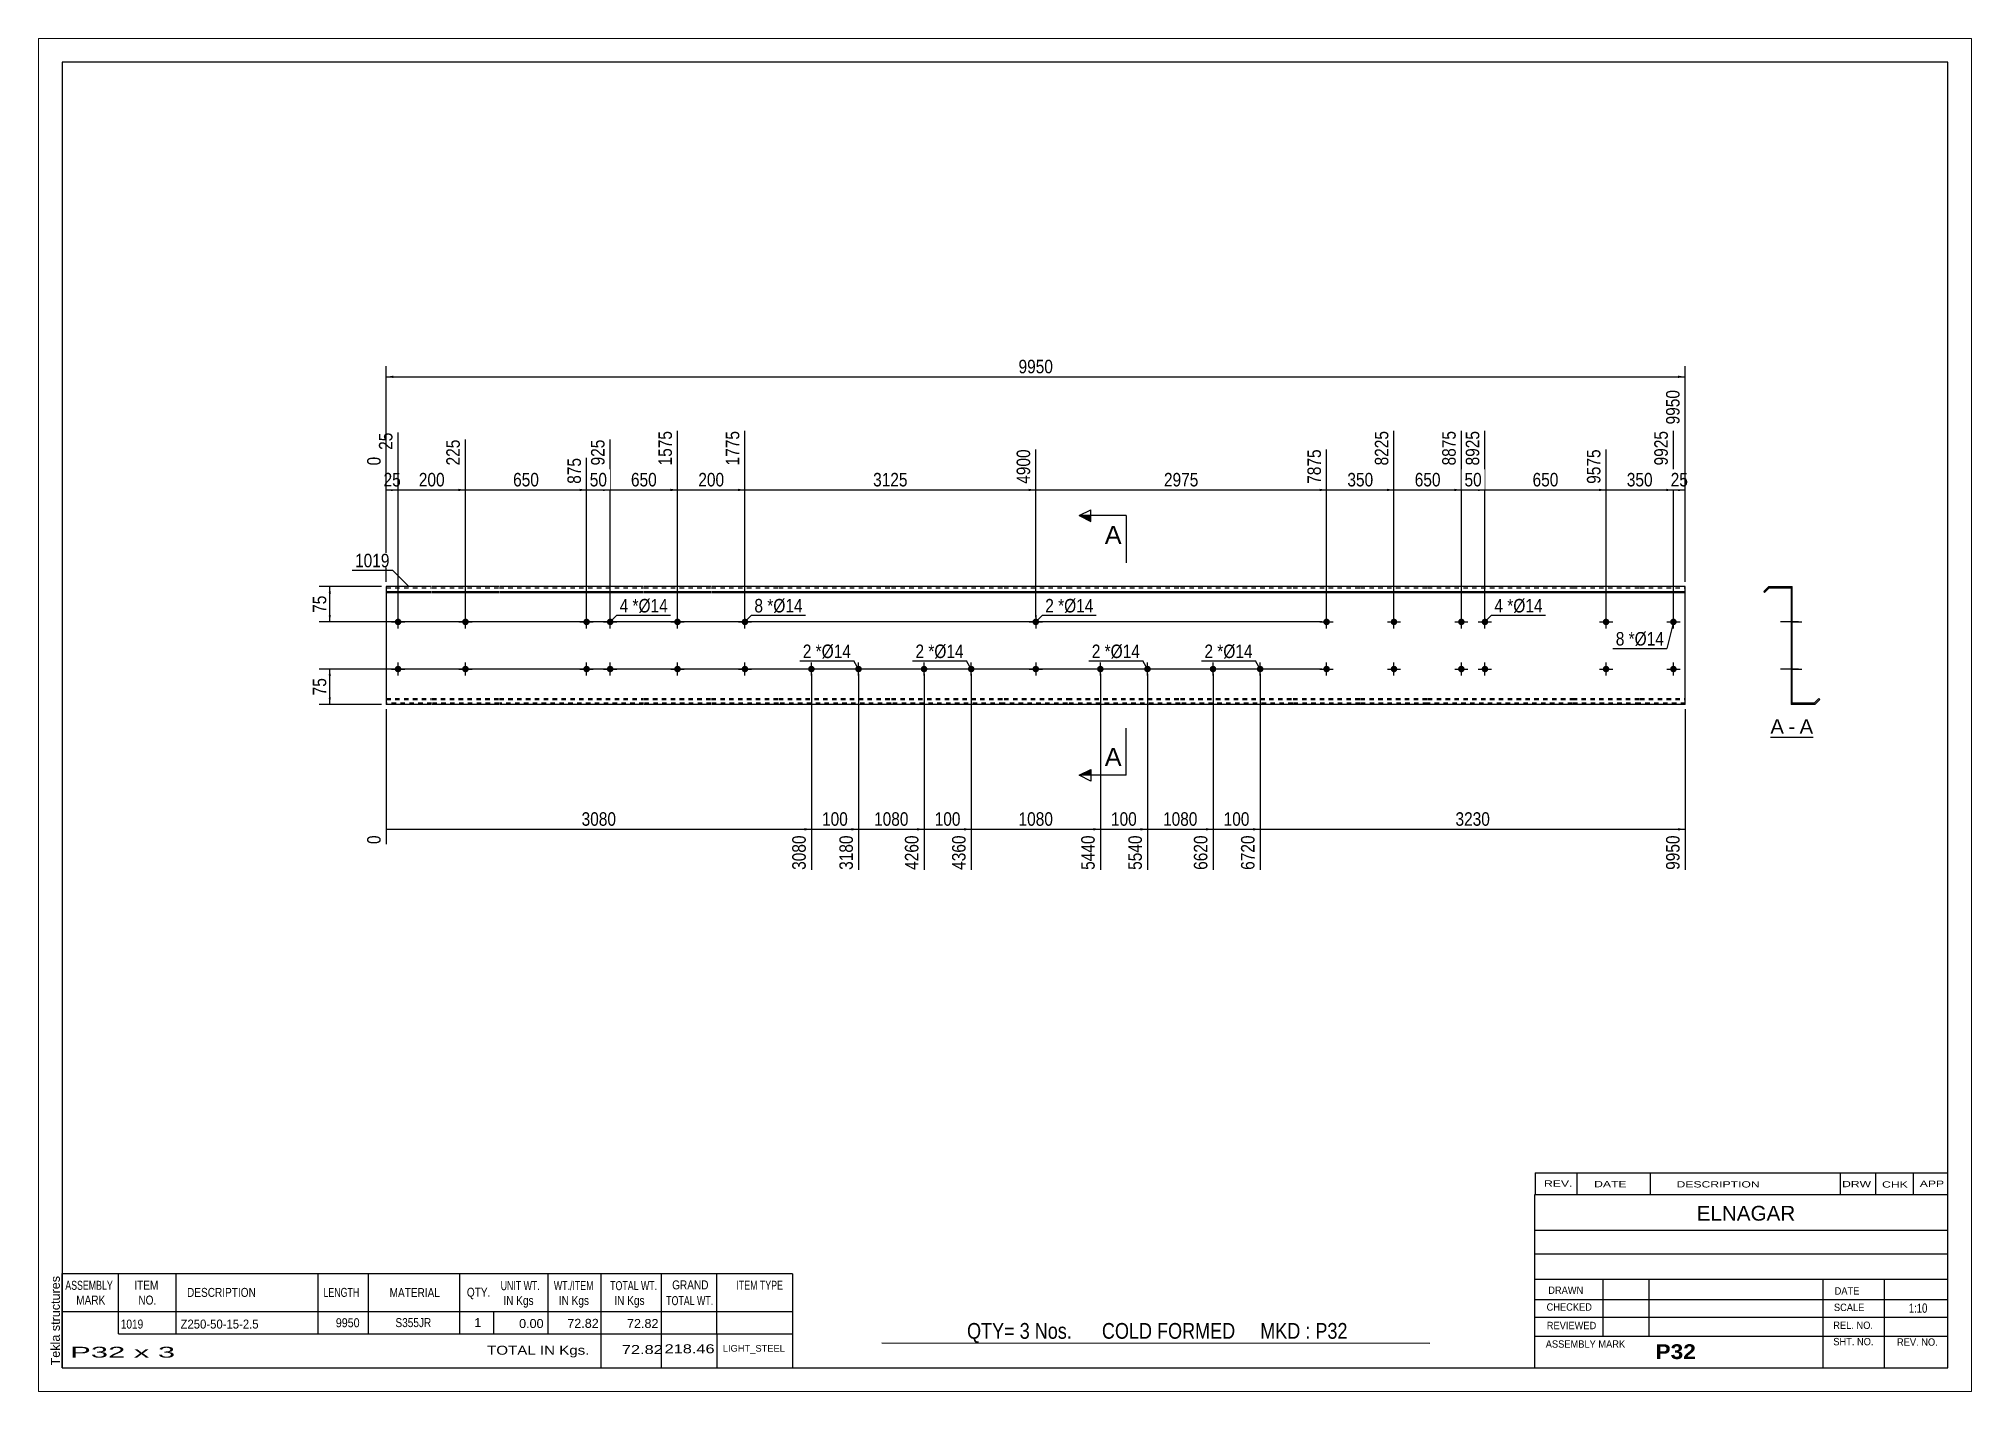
# Paper-space layout 'Layout1' of a CAD drawing. Header units: millimetres. Extents: x 0 to 410, y 0 to 287.
# The model-space entities are those that its viewports show. They can reach past a viewport. Long polylines and large blocks are cut down to what shows.
import ezdxf

# ---------------------------------------------------------------- set-up
doc = ezdxf.new("R2010")
doc.units = ezdxf.units.MM
doc.linetypes.add('DXK_LINE_DOT1', pattern=[1.8814, 0.9407, -0.9407])
doc.layers.add('Viewport layer', color=7, linetype='Continuous', plot=False)
doc.styles.add('Arial', font='ARIAL.TTF', dxfattribs={"height": 0.2})
doc.styles.add('Arial Bold', font='ARIALBD.TTF', dxfattribs={"height": 0.2})
doc.styles.add('Arial Narrow', font='ARIALN.TTF', dxfattribs={"height": 0.2})

# ---------------------------------------------------------------- blocks, each defined once
blk = doc.blocks.new('Unknown-629081599-1884')
at = {"color": 5, "linetype": 'Continuous'}
for p, q in [((331.25, 123.75), (-68.75, 123.75)), ((-68.75, 123.75), (-68.75, -153.25)), ((331.25, -153.25), (331.25, 123.75)), ((-68.75, -153.25), (331.25, -153.25))]:
    blk.add_line(p, q, dxfattribs=at)
at = {"color": 174, "linetype": 'Continuous', "style": 'Arial'}
blk.add_text('Tekla structures', height=1.9102, rotation=90, dxfattribs=at).set_placement((-69.25, -152.75))
blk = doc.blocks.new('Unknown-629081599-12 - 1239')
at = {"color": 7, "linetype": 'Continuous'}
blk.add_line((293.63, -19.45), (302.66, -19.45), dxfattribs=at)
at = {"color": 0, "linetype": 'Continuous'}
blk.add_wipeout([(296.47, -18.7), (296.47, -15.5), (293.63, -15.5), (293.63, -18.7)], dxfattribs=at)
blk.add_wipeout([(298.86, -18.7), (298.86, -15.5), (297.43, -15.5), (297.43, -18.7)], dxfattribs=at)
at = {"color": 96, "linetype": 'Continuous', "style": 'Arial'}
blk.add_text('A', height=3.06, dxfattribs=at).set_placement((293.63, -18.7))
at = {"color": 0, "linetype": 'Continuous'}
blk.add_wipeout([(302.66, -18.7), (302.66, -15.5), (299.82, -15.5), (299.82, -18.7)], dxfattribs=at)
at = {"color": 96, "linetype": 'Continuous', "style": 'Arial'}
for s, p in [('A', (299.82, -18.7)), ('-', (297.43, -18.7))]:
    blk.add_text(s, height=3.06, dxfattribs=at).set_placement(p)
blk = doc.blocks.new('Bolt-629081599-1223 - 1203')
at = {"linetype": 'Continuous'}
for points in [[(213.07, 5, -1), (214.47, 5, -1)], [(258.06, 5, -1), (259.46, 5, -1)]]:
    blk.add_hatch(color=3, dxfattribs=at).paths.add_polyline_path(points)
at = {"color": 3, "linetype": 'Continuous'}
for p, q in [((212.37, 5), (215.17, 5)), ((213.77, 3.6), (213.77, 6.4)), ((257.36, 5), (260.16, 5)), ((258.76, 3.6), (258.76, 6.4))]:
    blk.add_line(p, q, dxfattribs=at)
blk = doc.blocks.new('Part-629081599-1218 - 1203')
at = {"color": 2, "linetype": 'Continuous'}
for p, q in [((9.6, 12.5), (0, 12.5)), ((0, 12.5), (0, -12.5)), ((23.89, 12.5), (9.7, 12.5)), ((54.59, 12.5), (23.99, 12.5)), ((68.88, 12.5), (54.69, 12.5)), ((83.18, 12.5), (68.98, 12.5)), ((107.08, 12.5), (83.28, 12.5)), ((130.98, 12.5), (107.18, 12.5)), ((144.48, 12.5), (131.08, 12.5)), ((168.38, 12.5), (144.58, 12.5)), ((192.28, 12.5), (168.48, 12.5)), ((206.57, 12.5), (192.38, 12.5)), ((220.86, 12.5), (206.67, 12.5)), ((251.56, 12.5), (220.96, 12.5)), ((265.85, 12.5), (251.66, 12.5)), ((275.55, 12.5), (265.95, 12.5)), ((275.55, -12.5), (275.55, 12.5)), ((0, 11.44), (9.6, 11.44)), ((0, 11.26), (9.6, 11.26)), ((9.7, 11.44), (23.89, 11.44)), ((9.7, 11.26), (23.89, 11.26)), ((23.99, 11.44), (54.59, 11.44)), ((23.99, 11.26), (54.59, 11.26)), ((54.69, 11.44), (68.88, 11.44)), ((54.69, 11.26), (68.88, 11.26)), ((68.98, 11.44), (83.18, 11.44)), ((68.98, 11.26), (83.18, 11.26)), ((83.28, 11.44), (107.08, 11.44)), ((83.28, 11.26), (107.08, 11.26)), ((107.18, 11.44), (130.98, 11.44)), ((107.18, 11.26), (130.98, 11.26)), ((131.08, 11.44), (144.48, 11.44)), ((131.08, 11.26), (144.48, 11.26)), ((144.58, 11.44), (168.38, 11.44)), ((144.58, 11.26), (168.38, 11.26)), ((168.48, 11.44), (192.28, 11.44)), ((168.48, 11.26), (192.28, 11.26)), ((192.38, 11.44), (206.57, 11.44)), ((192.38, 11.26), (206.57, 11.26)), ((206.67, 11.44), (220.86, 11.44)), ((206.67, 11.26), (220.86, 11.26)), ((220.96, 11.44), (251.56, 11.44)), ((220.96, 11.26), (251.56, 11.26)), ((251.66, 11.44), (265.85, 11.44)), ((251.66, 11.26), (265.85, 11.26)), ((265.95, 11.44), (275.55, 11.44)), ((265.95, 11.26), (275.55, 11.26)), ((9.6, -12.5), (0, -12.5)), ((23.89, -12.5), (9.7, -12.5)), ((54.59, -12.5), (23.99, -12.5)), ((68.88, -12.5), (54.69, -12.5)), ((83.18, -12.5), (68.98, -12.5)), ((107.08, -12.5), (83.28, -12.5)), ((130.98, -12.5), (107.18, -12.5)), ((144.48, -12.5), (131.08, -12.5)), ((168.38, -12.5), (144.58, -12.5)), ((192.28, -12.5), (168.48, -12.5)), ((206.57, -12.5), (192.38, -12.5)), ((220.86, -12.5), (206.67, -12.5)), ((251.56, -12.5), (220.96, -12.5)), ((265.85, -12.5), (251.66, -12.5)), ((275.55, -12.5), (265.95, -12.5))]:
    blk.add_line(p, q, dxfattribs=at)
at = {"color": 7, "linetype": 'DXK_LINE_DOT1'}
for p, q in [((0, 12.25), (9.6, 12.25)), ((9.7, 12.25), (23.89, 12.25)), ((23.99, 12.25), (54.59, 12.25)), ((54.69, 12.25), (68.88, 12.25)), ((68.98, 12.25), (83.18, 12.25)), ((83.28, 12.25), (107.08, 12.25)), ((107.18, 12.25), (130.98, 12.25)), ((131.08, 12.25), (144.48, 12.25)), ((144.58, 12.25), (168.38, 12.25)), ((168.48, 12.25), (192.28, 12.25)), ((192.38, 12.25), (206.57, 12.25)), ((206.67, 12.25), (220.86, 12.25)), ((220.96, 12.25), (251.56, 12.25)), ((251.66, 12.25), (265.85, 12.25)), ((265.95, 12.25), (275.55, 12.25)), ((0, -11.26), (9.6, -11.26)), ((0, -11.44), (9.6, -11.44)), ((9.6, -12.25), (0, -12.25)), ((9.7, -11.26), (23.89, -11.26)), ((9.7, -11.44), (23.89, -11.44)), ((23.89, -12.25), (9.7, -12.25)), ((23.99, -11.26), (54.59, -11.26)), ((23.99, -11.44), (54.59, -11.44)), ((54.59, -12.25), (23.99, -12.25)), ((54.69, -11.26), (68.88, -11.26)), ((54.69, -11.44), (68.88, -11.44)), ((68.88, -12.25), (54.69, -12.25)), ((68.98, -11.26), (83.18, -11.26)), ((68.98, -11.44), (83.18, -11.44)), ((83.18, -12.25), (68.98, -12.25)), ((83.28, -11.26), (107.08, -11.26)), ((83.28, -11.44), (107.08, -11.44)), ((107.08, -12.25), (83.28, -12.25)), ((107.18, -11.26), (130.98, -11.26)), ((107.18, -11.44), (130.98, -11.44)), ((130.98, -12.25), (107.18, -12.25)), ((131.08, -11.26), (144.48, -11.26)), ((131.08, -11.44), (144.48, -11.44)), ((144.48, -12.25), (131.08, -12.25)), ((144.58, -11.26), (168.38, -11.26)), ((144.58, -11.44), (168.38, -11.44)), ((168.38, -12.25), (144.58, -12.25)), ((168.48, -11.26), (192.28, -11.26)), ((168.48, -11.44), (192.28, -11.44)), ((192.28, -12.25), (168.48, -12.25)), ((192.38, -11.26), (206.57, -11.26)), ((192.38, -11.44), (206.57, -11.44)), ((206.57, -12.25), (192.38, -12.25)), ((206.67, -11.26), (220.86, -11.26)), ((206.67, -11.44), (220.86, -11.44)), ((220.86, -12.25), (206.67, -12.25)), ((220.96, -11.26), (251.56, -11.26)), ((220.96, -11.44), (251.56, -11.44)), ((251.56, -12.25), (220.96, -12.25)), ((251.66, -11.26), (265.85, -11.26)), ((251.66, -11.44), (265.85, -11.44)), ((265.85, -12.25), (251.66, -12.25)), ((265.95, -11.26), (275.55, -11.26)), ((265.95, -11.44), (275.55, -11.44)), ((275.55, -12.25), (265.95, -12.25))]:
    blk.add_line(p, q, dxfattribs=at)
blk = doc.blocks.new('Bolt-629081599-1219 - 1203')
at = {"linetype": 'Continuous'}
for points in [[(16.09, -5, -1), (17.49, -5, -1)], [(61.08, -5, -1), (62.48, -5, -1)]]:
    blk.add_hatch(color=3, dxfattribs=at).paths.add_polyline_path(points)
at = {"color": 3, "linetype": 'Continuous'}
for p, q in [((16.79, -6.4), (16.79, -3.6)), ((61.78, -6.4), (61.78, -3.6)), ((15.39, -5), (18.19, -5)), ((60.38, -5), (63.18, -5))]:
    blk.add_line(p, q, dxfattribs=at)
blk = doc.blocks.new('Bolt-629081599-1220 - 1203')
at = {"linetype": 'Continuous'}
for points in [[(16.09, 5, -1), (17.49, 5, -1)], [(61.08, 5, -1), (62.48, 5, -1)]]:
    blk.add_hatch(color=3, dxfattribs=at).paths.add_polyline_path(points)
at = {"color": 3, "linetype": 'Continuous'}
for p, q in [((15.39, 5), (18.19, 5)), ((16.79, 3.6), (16.79, 6.4)), ((60.38, 5), (63.18, 5)), ((61.78, 3.6), (61.78, 6.4))]:
    blk.add_line(p, q, dxfattribs=at)
blk = doc.blocks.new('Bolt-629081599-1221 - 1203')
at = {"linetype": 'Continuous'}
for points in [[(41.79, 5, -1), (43.19, 5, -1)], [(46.79, 5, -1), (48.19, 5, -1)], [(41.79, -5, -1), (43.19, -5, -1)], [(46.79, -5, -1), (48.19, -5, -1)]]:
    blk.add_hatch(color=3, dxfattribs=at).paths.add_polyline_path(points)
at = {"color": 3, "linetype": 'Continuous'}
for p, q in [((41.09, 5), (43.89, 5)), ((42.49, 3.6), (42.49, 6.4)), ((46.09, 5), (48.89, 5)), ((47.49, 3.6), (47.49, 6.4)), ((42.49, -6.4), (42.49, -3.6)), ((47.49, -6.4), (47.49, -3.6)), ((41.09, -5), (43.89, -5)), ((46.09, -5), (48.89, -5))]:
    blk.add_line(p, q, dxfattribs=at)
blk = doc.blocks.new('Bolt-629081599-1222 - 1203')
at = {"linetype": 'Continuous'}
for points in [[(227.36, 5, -1), (228.76, 5, -1)], [(232.36, 5, -1), (233.76, 5, -1)], [(227.36, -5, -1), (228.76, -5, -1)], [(232.36, -5, -1), (233.76, -5, -1)]]:
    blk.add_hatch(color=3, dxfattribs=at).paths.add_polyline_path(points)
at = {"color": 3, "linetype": 'Continuous'}
for p, q in [((226.66, 5), (229.46, 5)), ((228.06, 3.6), (228.06, 6.4)), ((231.66, 5), (234.46, 5)), ((233.06, 3.6), (233.06, 6.4)), ((228.06, -6.4), (228.06, -3.6)), ((233.06, -6.4), (233.06, -3.6)), ((226.66, -5), (229.46, -5)), ((231.66, -5), (234.46, -5))]:
    blk.add_line(p, q, dxfattribs=at)
blk = doc.blocks.new('Bolt-629081599-1224 - 1203')
at = {"linetype": 'Continuous'}
for points in [[(213.07, -5, -1), (214.47, -5, -1)], [(258.06, -5, -1), (259.46, -5, -1)]]:
    blk.add_hatch(color=3, dxfattribs=at).paths.add_polyline_path(points)
at = {"color": 3, "linetype": 'Continuous'}
for p, q in [((213.77, -6.4), (213.77, -3.6)), ((258.76, -6.4), (258.76, -3.6)), ((212.37, -5), (215.17, -5)), ((257.36, -5), (260.16, -5))]:
    blk.add_line(p, q, dxfattribs=at)
blk = doc.blocks.new('Bolt-629081599-1225 - 1203')
at = {"linetype": 'Continuous'}
for points in [[(1.8, -5, -1), (3.2, -5, -1)], [(75.38, -5, -1), (76.78, -5, -1)]]:
    blk.add_hatch(color=3, dxfattribs=at).paths.add_polyline_path(points)
at = {"color": 3, "linetype": 'Continuous'}
for p, q in [((2.5, -6.4), (2.5, -3.6)), ((76.08, -6.4), (76.08, -3.6)), ((1.1, -5), (3.9, -5)), ((74.68, -5), (77.48, -5))]:
    blk.add_line(p, q, dxfattribs=at)
blk = doc.blocks.new('Bolt-629081599-1226 - 1203')
at = {"linetype": 'Continuous'}
for points in [[(1.8, 5, -1), (3.2, 5, -1)], [(75.38, 5, -1), (76.78, 5, -1)]]:
    blk.add_hatch(color=3, dxfattribs=at).paths.add_polyline_path(points)
at = {"color": 3, "linetype": 'Continuous'}
for p, q in [((1.1, 5), (3.9, 5)), ((2.5, 3.6), (2.5, 6.4)), ((74.68, 5), (77.48, 5)), ((76.08, 3.6), (76.08, 6.4))]:
    blk.add_line(p, q, dxfattribs=at)
blk = doc.blocks.new('Bolt-629081599-1227 - 1203')
at = {"linetype": 'Continuous'}
for points in [[(198.77, 5, -1), (200.17, 5, -1)], [(272.35, 5, -1), (273.75, 5, -1)]]:
    blk.add_hatch(color=3, dxfattribs=at).paths.add_polyline_path(points)
at = {"color": 3, "linetype": 'Continuous'}
for p, q in [((198.07, 5), (200.87, 5)), ((199.47, 3.6), (199.47, 6.4)), ((271.65, 5), (274.45, 5)), ((273.05, 3.6), (273.05, 6.4))]:
    blk.add_line(p, q, dxfattribs=at)
blk = doc.blocks.new('Bolt-629081599-1228 - 1203')
at = {"linetype": 'Continuous'}
for points in [[(198.77, -5, -1), (200.17, -5, -1)], [(272.35, -5, -1), (273.75, -5, -1)]]:
    blk.add_hatch(color=3, dxfattribs=at).paths.add_polyline_path(points)
at = {"color": 3, "linetype": 'Continuous'}
for p, q in [((199.47, -6.4), (199.47, -3.6)), ((273.05, -6.4), (273.05, -3.6)), ((198.07, -5), (200.87, -5)), ((271.65, -5), (274.45, -5))]:
    blk.add_line(p, q, dxfattribs=at)
blk = doc.blocks.new('Bolt-629081599-1229 - 1203')
at = {"linetype": 'Continuous'}
for points in [[(138.48, 5, -1), (137.08, 5, -1)], [(138.48, -5, -1), (137.08, -5, -1)]]:
    blk.add_hatch(color=3, dxfattribs=at).paths.add_polyline_path(points)
at = {"color": 3, "linetype": 'Continuous'}
for p, q in [((136.38, 5), (139.18, 5)), ((137.78, 6.4), (137.78, 3.6)), ((137.78, -3.6), (137.78, -6.4)), ((136.38, -5), (139.18, -5))]:
    blk.add_line(p, q, dxfattribs=at)
blk = doc.blocks.new('Bolt-629081599-1230 - 1203')
at = {"linetype": 'Continuous'}
for points in [[(175.38, -5.7, -1), (175.38, -4.3, -1)], [(185.38, -5.7, -1), (185.38, -4.3, -1)]]:
    blk.add_hatch(color=3, dxfattribs=at).paths.add_polyline_path(points)
at = {"color": 3, "linetype": 'Continuous'}
for p, q in [((175.38, -6.4), (175.38, -3.6)), ((185.38, -6.4), (185.38, -3.6)), ((176.78, -5), (173.98, -5)), ((186.78, -5), (183.98, -5))]:
    blk.add_line(p, q, dxfattribs=at)
blk = doc.blocks.new('Bolt-629081599-1231 - 1203')
at = {"linetype": 'Continuous'}
for points in [[(151.48, -5.7, -1), (151.48, -4.3, -1)], [(161.48, -5.7, -1), (161.48, -4.3, -1)]]:
    blk.add_hatch(color=3, dxfattribs=at).paths.add_polyline_path(points)
at = {"color": 3, "linetype": 'Continuous'}
for p, q in [((151.48, -6.4), (151.48, -3.6)), ((161.48, -6.4), (161.48, -3.6)), ((152.88, -5), (150.08, -5)), ((162.88, -5), (160.08, -5))]:
    blk.add_line(p, q, dxfattribs=at)
blk = doc.blocks.new('Bolt-629081599-1232 - 1203')
at = {"linetype": 'Continuous'}
for points in [[(114.08, -5.7, -1), (114.08, -4.3, -1)], [(124.08, -5.7, -1), (124.08, -4.3, -1)]]:
    blk.add_hatch(color=3, dxfattribs=at).paths.add_polyline_path(points)
at = {"color": 3, "linetype": 'Continuous'}
for p, q in [((114.08, -6.4), (114.08, -3.6)), ((124.08, -6.4), (124.08, -3.6)), ((115.48, -5), (112.68, -5)), ((125.48, -5), (122.68, -5))]:
    blk.add_line(p, q, dxfattribs=at)
blk = doc.blocks.new('Bolt-629081599-1233 - 1203')
at = {"linetype": 'Continuous'}
for points in [[(90.18, -5.7, -1), (90.18, -4.3, -1)], [(100.18, -5.7, -1), (100.18, -4.3, -1)]]:
    blk.add_hatch(color=3, dxfattribs=at).paths.add_polyline_path(points)
at = {"color": 3, "linetype": 'Continuous'}
for p, q in [((90.18, -6.4), (90.18, -3.6)), ((100.18, -6.4), (100.18, -3.6)), ((91.58, -5), (88.78, -5)), ((101.58, -5), (98.78, -5))]:
    blk.add_line(p, q, dxfattribs=at)
blk = doc.blocks.new('Part-629081599-1241 - 1239')
at = {"color": 2, "linetype": 'Continuous'}
for p, q in [((293.27, 12.5), (292.21, 11.44)), ((293.27, 12.5), (298.27, 12.5)), ((298.27, -12.25), (298.27, 12.5)), ((292.21, 11.44), (292.39, 11.26)), ((293.37, 12.25), (292.39, 11.26)), ((293.37, 12.25), (298.02, 12.25)), ((298.02, 12.25), (298.02, -12.5)), ((302.92, -12.25), (298.27, -12.25)), ((302.92, -12.25), (303.9, -11.26)), ((303.02, -12.5), (304.08, -11.44)), ((304.08, -11.44), (303.9, -11.26)), ((303.02, -12.5), (298.02, -12.5))]:
    blk.add_line(p, q, dxfattribs=at)
blk = doc.blocks.new('Bolt-629081599-1242 - 1239')
at = {"linetype": 'Continuous'}
blk.add_hatch(color=3, dxfattribs=at).paths.add_polyline_path([(298.02, -4.3), (298.02, -5.7), (298.27, -5.7), (298.27, -4.3)])
blk.add_hatch(color=3, dxfattribs=at).paths.add_polyline_path([(298.02, -4.3), (298.02, -5.7), (298.27, -5.7), (298.27, -4.3)])
at = {"color": 3, "linetype": 'Continuous'}
for p, q in [((299.07, -5), (295.77, -5)), ((299.07, -5), (295.77, -5)), ((298.27, -4.3), (298.02, -4.3)), ((298.27, -4.3), (298.02, -4.3)), ((298.27, -5.7), (298.02, -5.7)), ((298.27, -5.7), (298.02, -5.7))]:
    blk.add_line(p, q, dxfattribs=at)
blk = doc.blocks.new('Bolt-629081599-1243 - 1239')
at = {"linetype": 'Continuous'}
blk.add_hatch(color=3, dxfattribs=at).paths.add_polyline_path([(298.02, 5.7), (298.02, 4.3), (298.27, 4.3), (298.27, 5.7)])
blk.add_hatch(color=3, dxfattribs=at).paths.add_polyline_path([(298.02, 5.7), (298.02, 4.3), (298.27, 4.3), (298.27, 5.7)])
at = {"color": 3, "linetype": 'Continuous'}
for p, q in [((299.07, 5), (295.77, 5)), ((299.07, 5), (295.77, 5)), ((298.27, 5.7), (298.02, 5.7)), ((298.27, 5.7), (298.02, 5.7)), ((298.27, 4.3), (298.02, 4.3)), ((298.27, 4.3), (298.02, 4.3))]:
    blk.add_line(p, q, dxfattribs=at)
blk = doc.blocks.new('Bolt-629081599-1244 - 1239')
at = {"linetype": 'Continuous'}
for points in [[(298.02, 5.7), (298.02, 4.3), (298.27, 4.3), (298.27, 5.7)], [(298.02, 5.7), (298.02, 4.3), (298.27, 4.3), (298.27, 5.7)], [(298.02, -4.3), (298.02, -5.7), (298.27, -5.7), (298.27, -4.3)], [(298.02, -4.3), (298.02, -5.7), (298.27, -5.7), (298.27, -4.3)]]:
    blk.add_hatch(color=3, dxfattribs=at).paths.add_polyline_path(points)
at = {"color": 3, "linetype": 'Continuous'}
for p, q in [((299.57, 5), (295.77, 5)), ((299.57, 5), (295.77, 5)), ((298.27, 5.7), (298.02, 5.7)), ((298.27, 5.7), (298.02, 5.7)), ((298.27, 4.3), (298.02, 4.3)), ((298.27, 4.3), (298.02, 4.3)), ((299.57, -5), (295.77, -5)), ((299.57, -5), (295.77, -5)), ((298.27, -4.3), (298.02, -4.3)), ((298.27, -4.3), (298.02, -4.3)), ((298.27, -5.7), (298.02, -5.7)), ((298.27, -5.7), (298.02, -5.7))]:
    blk.add_line(p, q, dxfattribs=at)
blk = doc.blocks.new('Bolt-629081599-1245 - 1239')
at = {"linetype": 'Continuous'}
for points in [[(298.02, 5.7), (298.02, 4.3), (298.27, 4.3), (298.27, 5.7)], [(298.02, 5.7), (298.02, 4.3), (298.27, 4.3), (298.27, 5.7)], [(298.02, -4.3), (298.02, -5.7), (298.27, -5.7), (298.27, -4.3)], [(298.02, -4.3), (298.02, -5.7), (298.27, -5.7), (298.27, -4.3)]]:
    blk.add_hatch(color=3, dxfattribs=at).paths.add_polyline_path(points)
at = {"color": 3, "linetype": 'Continuous'}
for p, q in [((299.57, 5), (295.77, 5)), ((299.57, 5), (295.77, 5)), ((298.27, 5.7), (298.02, 5.7)), ((298.27, 5.7), (298.02, 5.7)), ((298.27, 4.3), (298.02, 4.3)), ((298.27, 4.3), (298.02, 4.3)), ((299.57, -5), (295.77, -5)), ((299.57, -5), (295.77, -5)), ((298.27, -4.3), (298.02, -4.3)), ((298.27, -4.3), (298.02, -4.3)), ((298.27, -5.7), (298.02, -5.7)), ((298.27, -5.7), (298.02, -5.7))]:
    blk.add_line(p, q, dxfattribs=at)
blk = doc.blocks.new('Bolt-629081599-1246 - 1239')
at = {"linetype": 'Continuous'}
blk.add_hatch(color=3, dxfattribs=at).paths.add_polyline_path([(298.02, 5.7), (298.02, 4.3), (298.27, 4.3), (298.27, 5.7)])
blk.add_hatch(color=3, dxfattribs=at).paths.add_polyline_path([(298.02, 5.7), (298.02, 4.3), (298.27, 4.3), (298.27, 5.7)])
at = {"color": 3, "linetype": 'Continuous'}
for p, q in [((299.07, 5), (295.77, 5)), ((299.07, 5), (295.77, 5)), ((298.27, 5.7), (298.02, 5.7)), ((298.27, 5.7), (298.02, 5.7)), ((298.27, 4.3), (298.02, 4.3)), ((298.27, 4.3), (298.02, 4.3))]:
    blk.add_line(p, q, dxfattribs=at)
blk = doc.blocks.new('Bolt-629081599-1247 - 1239')
at = {"linetype": 'Continuous'}
blk.add_hatch(color=3, dxfattribs=at).paths.add_polyline_path([(298.02, -4.3), (298.02, -5.7), (298.27, -5.7), (298.27, -4.3)])
blk.add_hatch(color=3, dxfattribs=at).paths.add_polyline_path([(298.02, -4.3), (298.02, -5.7), (298.27, -5.7), (298.27, -4.3)])
at = {"color": 3, "linetype": 'Continuous'}
for p, q in [((299.07, -5), (295.77, -5)), ((299.07, -5), (295.77, -5)), ((298.27, -4.3), (298.02, -4.3)), ((298.27, -4.3), (298.02, -4.3)), ((298.27, -5.7), (298.02, -5.7)), ((298.27, -5.7), (298.02, -5.7))]:
    blk.add_line(p, q, dxfattribs=at)
blk = doc.blocks.new('Bolt-629081599-1248 - 1239')
at = {"linetype": 'Continuous'}
blk.add_hatch(color=3, dxfattribs=at).paths.add_polyline_path([(298.02, -4.3), (298.02, -5.7), (298.27, -5.7), (298.27, -4.3)])
blk.add_hatch(color=3, dxfattribs=at).paths.add_polyline_path([(298.02, -4.3), (298.02, -5.7), (298.27, -5.7), (298.27, -4.3)])
at = {"color": 3, "linetype": 'Continuous'}
for p, q in [((299.07, -5), (295.77, -5)), ((299.07, -5), (295.77, -5)), ((298.27, -4.3), (298.02, -4.3)), ((298.27, -4.3), (298.02, -4.3)), ((298.27, -5.7), (298.02, -5.7)), ((298.27, -5.7), (298.02, -5.7))]:
    blk.add_line(p, q, dxfattribs=at)
blk = doc.blocks.new('Bolt-629081599-1249 - 1239')
at = {"linetype": 'Continuous'}
blk.add_hatch(color=3, dxfattribs=at).paths.add_polyline_path([(298.02, 5.7), (298.02, 4.3), (298.27, 4.3), (298.27, 5.7)])
blk.add_hatch(color=3, dxfattribs=at).paths.add_polyline_path([(298.02, 5.7), (298.02, 4.3), (298.27, 4.3), (298.27, 5.7)])
at = {"color": 3, "linetype": 'Continuous'}
for p, q in [((299.07, 5), (295.77, 5)), ((299.07, 5), (295.77, 5)), ((298.27, 5.7), (298.02, 5.7)), ((298.27, 5.7), (298.02, 5.7)), ((298.27, 4.3), (298.02, 4.3)), ((298.27, 4.3), (298.02, 4.3))]:
    blk.add_line(p, q, dxfattribs=at)
blk = doc.blocks.new('Bolt-629081599-1250 - 1239')
at = {"linetype": 'Continuous'}
blk.add_hatch(color=3, dxfattribs=at).paths.add_polyline_path([(298.02, 5.7), (298.02, 4.3), (298.27, 4.3), (298.27, 5.7)])
blk.add_hatch(color=3, dxfattribs=at).paths.add_polyline_path([(298.02, 5.7), (298.02, 4.3), (298.27, 4.3), (298.27, 5.7)])
at = {"color": 3, "linetype": 'Continuous'}
for p, q in [((299.07, 5), (295.77, 5)), ((299.07, 5), (295.77, 5)), ((298.27, 5.7), (298.02, 5.7)), ((298.27, 5.7), (298.02, 5.7)), ((298.27, 4.3), (298.02, 4.3)), ((298.27, 4.3), (298.02, 4.3))]:
    blk.add_line(p, q, dxfattribs=at)
blk = doc.blocks.new('Bolt-629081599-1251 - 1239')
at = {"linetype": 'Continuous'}
blk.add_hatch(color=3, dxfattribs=at).paths.add_polyline_path([(298.02, -4.3), (298.02, -5.7), (298.27, -5.7), (298.27, -4.3)])
blk.add_hatch(color=3, dxfattribs=at).paths.add_polyline_path([(298.02, -4.3), (298.02, -5.7), (298.27, -5.7), (298.27, -4.3)])
at = {"color": 3, "linetype": 'Continuous'}
for p, q in [((299.07, -5), (295.77, -5)), ((299.07, -5), (295.77, -5)), ((298.27, -4.3), (298.02, -4.3)), ((298.27, -4.3), (298.02, -4.3)), ((298.27, -5.7), (298.02, -5.7)), ((298.27, -5.7), (298.02, -5.7))]:
    blk.add_line(p, q, dxfattribs=at)
blk = doc.blocks.new('Bolt-629081599-1252 - 1239')
at = {"linetype": 'Continuous'}
for points in [[(298.27, 4.3), (298.27, 5.7), (298.02, 5.7), (298.02, 4.3)], [(298.27, -5.7), (298.27, -4.3), (298.02, -4.3), (298.02, -5.7)]]:
    blk.add_hatch(color=3, dxfattribs=at).paths.add_polyline_path(points)
at = {"color": 3, "linetype": 'Continuous'}
for p, q in [((298.02, 5.7), (298.27, 5.7)), ((298.02, 5), (300.27, 5)), ((298.02, 4.3), (298.27, 4.3)), ((298.02, -4.3), (298.27, -4.3)), ((298.02, -5), (300.27, -5)), ((298.02, -5.7), (298.27, -5.7))]:
    blk.add_line(p, q, dxfattribs=at)
blk = doc.blocks.new('Bolt-629081599-1253 - 1239')
at = {"linetype": 'Continuous'}
blk.add_hatch(color=3, dxfattribs=at).paths.add_polyline_path([(298.27, -5.7), (298.27, -4.3), (298.02, -4.3), (298.02, -5.7)])
blk.add_hatch(color=3, dxfattribs=at).paths.add_polyline_path([(298.27, -5.7), (298.27, -4.3), (298.02, -4.3), (298.02, -5.7)])
at = {"color": 3, "linetype": 'Continuous'}
for p, q in [((299.02, -5), (296.27, -5)), ((299.02, -5), (296.27, -5)), ((298.27, -4.3), (298.02, -4.3)), ((298.27, -4.3), (298.02, -4.3)), ((298.27, -5.7), (298.02, -5.7)), ((298.27, -5.7), (298.02, -5.7))]:
    blk.add_line(p, q, dxfattribs=at)
blk = doc.blocks.new('Bolt-629081599-1254 - 1239')
at = {"linetype": 'Continuous'}
blk.add_hatch(color=3, dxfattribs=at).paths.add_polyline_path([(298.27, -5.7), (298.27, -4.3), (298.02, -4.3), (298.02, -5.7)])
blk.add_hatch(color=3, dxfattribs=at).paths.add_polyline_path([(298.27, -5.7), (298.27, -4.3), (298.02, -4.3), (298.02, -5.7)])
at = {"color": 3, "linetype": 'Continuous'}
for p, q in [((299.02, -5), (296.27, -5)), ((299.02, -5), (296.27, -5)), ((298.27, -4.3), (298.02, -4.3)), ((298.27, -4.3), (298.02, -4.3)), ((298.27, -5.7), (298.02, -5.7)), ((298.27, -5.7), (298.02, -5.7))]:
    blk.add_line(p, q, dxfattribs=at)
blk = doc.blocks.new('Bolt-629081599-1255 - 1239')
at = {"linetype": 'Continuous'}
blk.add_hatch(color=3, dxfattribs=at).paths.add_polyline_path([(298.27, -5.7), (298.27, -4.3), (298.02, -4.3), (298.02, -5.7)])
blk.add_hatch(color=3, dxfattribs=at).paths.add_polyline_path([(298.27, -5.7), (298.27, -4.3), (298.02, -4.3), (298.02, -5.7)])
at = {"color": 3, "linetype": 'Continuous'}
for p, q in [((299.02, -5), (296.27, -5)), ((299.02, -5), (296.27, -5)), ((298.27, -4.3), (298.02, -4.3)), ((298.27, -4.3), (298.02, -4.3)), ((298.27, -5.7), (298.02, -5.7)), ((298.27, -5.7), (298.02, -5.7))]:
    blk.add_line(p, q, dxfattribs=at)
blk = doc.blocks.new('Bolt-629081599-1256 - 1239')
at = {"linetype": 'Continuous'}
blk.add_hatch(color=3, dxfattribs=at).paths.add_polyline_path([(298.27, -5.7), (298.27, -4.3), (298.02, -4.3), (298.02, -5.7)])
blk.add_hatch(color=3, dxfattribs=at).paths.add_polyline_path([(298.27, -5.7), (298.27, -4.3), (298.02, -4.3), (298.02, -5.7)])
at = {"color": 3, "linetype": 'Continuous'}
for p, q in [((299.02, -5), (296.27, -5)), ((299.02, -5), (296.27, -5)), ((298.27, -4.3), (298.02, -4.3)), ((298.27, -4.3), (298.02, -4.3)), ((298.27, -5.7), (298.02, -5.7)), ((298.27, -5.7), (298.02, -5.7))]:
    blk.add_line(p, q, dxfattribs=at)
blk = doc.blocks.new('StraightDimension-629081599-1279 - 1203')
at = {"linetype": 'Continuous'}
blk.add_hatch(color=7, dxfattribs=at).paths.add_polyline_path([(271.55, 33.25), (273.05, 33), (271.55, 32.75)])
at = {"color": 7, "linetype": 'Continuous'}
for p, q in [((273.05, 6), (273.05, 45.51)), ((258.76, 6), (258.76, 41.61)), ((258.76, 33), (273.05, 33))]:
    blk.add_line(p, q, dxfattribs=at)
at = {"color": 0}
blk.add_wipeout([(269.25, 33.15), (269.25, 37.35), (262.56, 37.35), (262.56, 33.15)], dxfattribs=at)
at = {"color": 0, "linetype": 'Continuous'}
blk.add_wipeout([(272.45, 46.11), (268.25, 46.11), (268.25, 37.6), (272.45, 37.6)], dxfattribs=at)
at = {"color": 3, "linetype": 'Continuous', "style": 'Arial Narrow'}
blk.add_text('9925', height=2.863, rotation=90.0002, dxfattribs=at).set_placement((271.85, 38.2))
at = {"color": 3, "style": 'Arial Narrow'}
blk.add_text('350', height=2.863, dxfattribs=at).set_placement((263.16, 33.75))
blk = doc.blocks.new('StraightDimension-629081599-1353 - 1203')
at = {"linetype": 'Continuous'}
blk.add_hatch(color=7, dxfattribs=at).paths.add_polyline_path([(173.88, -38.75), (175.38, -39), (173.88, -39.25)])
at = {"color": 7, "linetype": 'Continuous'}
for p, q in [((161.48, -6), (161.48, -47.61)), ((175.38, -6), (175.38, -47.61)), ((161.48, -39), (175.38, -39))]:
    blk.add_line(p, q, dxfattribs=at)
at = {"color": 0}
blk.add_wipeout([(172.68, -38.85), (172.68, -34.65), (164.17, -34.65), (164.17, -38.85)], dxfattribs=at)
at = {"color": 0, "linetype": 'Continuous'}
blk.add_wipeout([(174.78, -39.7), (170.58, -39.7), (170.58, -48.21), (174.78, -48.21)], dxfattribs=at)
at = {"color": 3, "style": 'Arial Narrow'}
blk.add_text('1080', height=2.863, dxfattribs=at).set_placement((164.77, -38.25))
at = {"color": 3, "linetype": 'Continuous', "style": 'Arial Narrow'}
blk.add_text('6620', height=2.863, rotation=90.0002, dxfattribs=at).set_placement((174.18, -47.61))
blk = doc.blocks.new('StraightDimension-629081599-1289 - 1203')
at = {"linetype": 'Continuous'}
blk.add_hatch(color=7, dxfattribs=at).paths.add_polyline_path([(40.99, 33.25), (42.49, 33), (40.99, 32.75)])
at = {"color": 7, "linetype": 'Continuous'}
for p, q in [((16.79, 6), (16.79, 43.68)), ((42.49, 6), (42.49, 39.78)), ((16.79, 33), (42.49, 33))]:
    blk.add_line(p, q, dxfattribs=at)
at = {"color": 0}
blk.add_wipeout([(32.98, 33.15), (32.98, 37.35), (26.3, 37.35), (26.3, 33.15)], dxfattribs=at)
at = {"color": 0, "linetype": 'Continuous'}
blk.add_wipeout([(41.89, 40.38), (37.69, 40.38), (37.69, 33.7), (41.89, 33.7)], dxfattribs=at)
at = {"color": 3, "linetype": 'Continuous', "style": 'Arial Narrow'}
blk.add_text('875', height=2.863, rotation=90.0002, dxfattribs=at).set_placement((41.29, 34.3))
at = {"color": 3, "style": 'Arial Narrow'}
blk.add_text('650', height=2.863, dxfattribs=at).set_placement((26.9, 33.75))
blk = doc.blocks.new('StraightDimension-629081599-1284 - 1203')
at = {"linetype": 'Continuous'}
blk.add_hatch(color=7, dxfattribs=at).paths.add_polyline_path([(197.97, 33.25), (199.47, 33), (197.97, 32.75)])
at = {"color": 7, "linetype": 'Continuous'}
for p, q in [((137.78, 6), (137.78, 41.61)), ((199.47, 6), (199.47, 41.61)), ((137.78, 33), (199.47, 33))]:
    blk.add_line(p, q, dxfattribs=at)
at = {"color": 0, "linetype": 'Continuous'}
blk.add_wipeout([(198.87, 42.21), (194.67, 42.21), (194.67, 33.7), (198.87, 33.7)], dxfattribs=at)
at = {"color": 0}
blk.add_wipeout([(172.88, 33.15), (172.88, 37.35), (164.37, 37.35), (164.37, 33.15)], dxfattribs=at)
at = {"color": 3, "linetype": 'Continuous', "style": 'Arial Narrow'}
blk.add_text('7875', height=2.863, rotation=90.0002, dxfattribs=at).set_placement((198.27, 34.3))
at = {"color": 3, "style": 'Arial Narrow'}
blk.add_text('2975', height=2.863, dxfattribs=at).set_placement((164.97, 33.75))
blk = doc.blocks.new('StraightDimension-629081599-1283 - 1203')
at = {"linetype": 'Continuous'}
blk.add_hatch(color=7, dxfattribs=at).paths.add_polyline_path([(212.27, 33.25), (213.77, 33), (212.27, 32.75)])
at = {"color": 7, "linetype": 'Continuous'}
for p, q in [((213.77, 6), (213.77, 45.51)), ((199.47, 6), (199.47, 41.61)), ((199.47, 33), (213.77, 33))]:
    blk.add_line(p, q, dxfattribs=at)
at = {"color": 0}
blk.add_wipeout([(209.96, 33.15), (209.96, 37.35), (203.28, 37.35), (203.28, 33.15)], dxfattribs=at)
at = {"color": 0, "linetype": 'Continuous'}
blk.add_wipeout([(213.17, 46.11), (208.97, 46.11), (208.97, 37.6), (213.17, 37.6)], dxfattribs=at)
at = {"color": 3, "linetype": 'Continuous', "style": 'Arial Narrow'}
blk.add_text('8225', height=2.863, rotation=90.0002, dxfattribs=at).set_placement((212.57, 38.2))
at = {"color": 3, "style": 'Arial Narrow'}
blk.add_text('350', height=2.863, dxfattribs=at).set_placement((203.88, 33.75))
blk = doc.blocks.new('StraightDimension-629081599-1357 - 1203')
at = {"linetype": 'Continuous'}
blk.add_hatch(color=7, dxfattribs=at).paths.add_polyline_path([(112.58, -38.75), (114.08, -39), (112.58, -39.25)])
at = {"color": 7, "linetype": 'Continuous'}
for p, q in [((100.18, -6), (100.18, -47.61)), ((114.08, -6), (114.08, -47.61)), ((100.18, -39), (114.08, -39))]:
    blk.add_line(p, q, dxfattribs=at)
at = {"color": 0}
blk.add_wipeout([(111.38, -38.85), (111.38, -34.65), (102.87, -34.65), (102.87, -38.85)], dxfattribs=at)
at = {"color": 0, "linetype": 'Continuous'}
blk.add_wipeout([(113.48, -39.7), (109.28, -39.7), (109.28, -48.21), (113.48, -48.21)], dxfattribs=at)
at = {"color": 3, "style": 'Arial Narrow'}
blk.add_text('1080', height=2.863, dxfattribs=at).set_placement((103.47, -38.25))
at = {"color": 3, "linetype": 'Continuous', "style": 'Arial Narrow'}
blk.add_text('4260', height=2.863, rotation=90.0002, dxfattribs=at).set_placement((112.88, -47.61))
blk = doc.blocks.new('StraightDimension-629081599-1282 - 1203')
at = {"linetype": 'Continuous'}
blk.add_hatch(color=7, dxfattribs=at).paths.add_polyline_path([(226.56, 33.25), (228.06, 33), (226.56, 32.75)])
at = {"color": 7, "linetype": 'Continuous'}
for p, q in [((213.77, 6), (213.77, 45.51)), ((228.06, 6), (228.06, 45.51)), ((213.77, 33), (228.06, 33))]:
    blk.add_line(p, q, dxfattribs=at)
at = {"color": 0}
blk.add_wipeout([(224.26, 33.15), (224.26, 37.35), (217.57, 37.35), (217.57, 33.15)], dxfattribs=at)
at = {"color": 0, "linetype": 'Continuous'}
blk.add_wipeout([(227.46, 46.11), (223.26, 46.11), (223.26, 37.6), (227.46, 37.6)], dxfattribs=at)
at = {"color": 3, "linetype": 'Continuous', "style": 'Arial Narrow'}
blk.add_text('8875', height=2.863, rotation=90.0002, dxfattribs=at).set_placement((226.86, 38.2))
at = {"color": 3, "style": 'Arial Narrow'}
blk.add_text('650', height=2.863, dxfattribs=at).set_placement((218.17, 33.75))
blk = doc.blocks.new('StraightDimension-629081599-1356 - 1203')
at = {"linetype": 'Continuous'}
blk.add_hatch(color=7, dxfattribs=at).paths.add_polyline_path([(122.58, -38.75), (124.08, -39), (122.58, -39.25)])
at = {"color": 7, "linetype": 'Continuous'}
for p, q in [((114.08, -6), (114.08, -47.61)), ((124.08, -6), (124.08, -47.61)), ((114.08, -39), (124.08, -39))]:
    blk.add_line(p, q, dxfattribs=at)
at = {"color": 0}
blk.add_wipeout([(122.42, -38.85), (122.42, -34.65), (115.73, -34.65), (115.73, -38.85)], dxfattribs=at)
at = {"color": 0, "linetype": 'Continuous'}
blk.add_wipeout([(123.48, -39.7), (119.28, -39.7), (119.28, -48.21), (123.48, -48.21)], dxfattribs=at)
at = {"color": 3, "style": 'Arial Narrow'}
blk.add_text('100', height=2.863, dxfattribs=at).set_placement((116.33, -38.25))
at = {"color": 3, "linetype": 'Continuous', "style": 'Arial Narrow'}
blk.add_text('4360', height=2.863, rotation=90.0002, dxfattribs=at).set_placement((122.88, -47.61))
blk = doc.blocks.new('StraightDimension-629081599-1355 - 1203')
at = {"linetype": 'Continuous'}
blk.add_hatch(color=7, dxfattribs=at).paths.add_polyline_path([(149.98, -38.75), (151.48, -39), (149.98, -39.25)])
at = {"color": 7, "linetype": 'Continuous'}
for p, q in [((124.08, -6), (124.08, -47.61)), ((151.48, -6), (151.48, -47.61)), ((124.08, -39), (151.48, -39))]:
    blk.add_line(p, q, dxfattribs=at)
at = {"color": 0}
blk.add_wipeout([(142.03, -38.85), (142.03, -34.65), (133.52, -34.65), (133.52, -38.85)], dxfattribs=at)
at = {"color": 0, "linetype": 'Continuous'}
blk.add_wipeout([(150.88, -39.7), (146.68, -39.7), (146.68, -48.21), (150.88, -48.21)], dxfattribs=at)
at = {"color": 3, "style": 'Arial Narrow'}
blk.add_text('1080', height=2.863, dxfattribs=at).set_placement((134.12, -38.25))
at = {"color": 3, "linetype": 'Continuous', "style": 'Arial Narrow'}
blk.add_text('5440', height=2.863, rotation=90.0002, dxfattribs=at).set_placement((150.28, -47.61))
blk = doc.blocks.new('StraightDimension-629081599-1291 - 1203')
at = {"linetype": 'Continuous'}
blk.add_hatch(color=7, dxfattribs=at).paths.add_polyline_path([(1, 33.25), (2.5, 33), (1, 32.75)])
at = {"color": 7, "linetype": 'Continuous'}
for p, q in [((2.5, 6), (2.5, 45.16)), ((0, 13.5), (0, 40.03)), ((0, 33), (2.5, 33))]:
    blk.add_line(p, q, dxfattribs=at)
at = {"color": 0, "linetype": 'Continuous'}
blk.add_wipeout([(1.9, 45.76), (-2.3, 45.76), (-2.3, 40.9), (1.9, 40.9)], dxfattribs=at)
at = {"color": 0}
blk.add_wipeout([(3.68, 33.15), (3.68, 37.35), (-1.18, 37.35), (-1.18, 33.15)], dxfattribs=at)
at = {"color": 0, "linetype": 'Continuous'}
blk.add_wipeout([(-0.6, 40.63), (-4.8, 40.63), (-4.8, 37.6), (-0.6, 37.6)], dxfattribs=at)
at = {"color": 3, "linetype": 'Continuous', "style": 'Arial Narrow'}
for s, height, p in [('25', 2.863, (1.3, 41.5)), ('0', 2.86, (-1.2, 38.2))]:
    blk.add_text(s, height=height, rotation=90.0002, dxfattribs=at).set_placement(p)
at = {"color": 3, "style": 'Arial Narrow'}
blk.add_text('25', height=2.863, dxfattribs=at).set_placement((-0.58, 33.75))
blk = doc.blocks.new('StraightDimension-629081599-1286 - 1203')
at = {"linetype": 'Continuous'}
blk.add_hatch(color=7, dxfattribs=at).paths.add_polyline_path([(74.58, 33.25), (76.08, 33), (74.58, 32.75)])
at = {"color": 7, "linetype": 'Continuous'}
for p, q in [((61.78, 6), (61.78, 45.51)), ((76.08, 6), (76.08, 45.51)), ((61.78, 33), (76.08, 33))]:
    blk.add_line(p, q, dxfattribs=at)
at = {"color": 0}
blk.add_wipeout([(72.27, 33.15), (72.27, 37.35), (65.59, 37.35), (65.59, 33.15)], dxfattribs=at)
at = {"color": 0, "linetype": 'Continuous'}
blk.add_wipeout([(75.48, 46.11), (71.28, 46.11), (71.28, 37.6), (75.48, 37.6)], dxfattribs=at)
at = {"color": 3, "linetype": 'Continuous', "style": 'Arial Narrow'}
blk.add_text('1775', height=2.863, rotation=90.0002, dxfattribs=at).set_placement((74.88, 38.2))
at = {"color": 3, "style": 'Arial Narrow'}
blk.add_text('200', height=2.863, dxfattribs=at).set_placement((66.19, 33.75))
blk = doc.blocks.new('StraightDimension-629081599-1280 - 1203')
at = {"linetype": 'Continuous'}
blk.add_hatch(color=7, dxfattribs=at).paths.add_polyline_path([(257.26, 33.25), (258.76, 33), (257.26, 32.75)])
at = {"color": 7, "linetype": 'Continuous'}
for p, q in [((233.06, 6), (233.06, 45.51)), ((258.76, 6), (258.76, 41.61)), ((233.06, 33), (258.76, 33))]:
    blk.add_line(p, q, dxfattribs=at)
at = {"color": 0, "linetype": 'Continuous'}
blk.add_wipeout([(258.16, 42.21), (253.96, 42.21), (253.96, 33.7), (258.16, 33.7)], dxfattribs=at)
at = {"color": 0}
blk.add_wipeout([(249.25, 33.15), (249.25, 37.35), (242.57, 37.35), (242.57, 33.15)], dxfattribs=at)
at = {"color": 3, "linetype": 'Continuous', "style": 'Arial Narrow'}
blk.add_text('9575', height=2.863, rotation=90.0002, dxfattribs=at).set_placement((257.56, 34.3))
at = {"color": 3, "style": 'Arial Narrow'}
blk.add_text('650', height=2.863, dxfattribs=at).set_placement((243.17, 33.75))
blk = doc.blocks.new('StraightDimension-629081599-1354 - 1203')
at = {"linetype": 'Continuous'}
blk.add_hatch(color=7, dxfattribs=at).paths.add_polyline_path([(159.98, -38.75), (161.48, -39), (159.98, -39.25)])
at = {"color": 7, "linetype": 'Continuous'}
for p, q in [((151.48, -6), (151.48, -47.61)), ((161.48, -6), (161.48, -47.61)), ((151.48, -39), (161.48, -39))]:
    blk.add_line(p, q, dxfattribs=at)
at = {"color": 0}
blk.add_wipeout([(159.82, -38.85), (159.82, -34.65), (153.13, -34.65), (153.13, -38.85)], dxfattribs=at)
at = {"color": 0, "linetype": 'Continuous'}
blk.add_wipeout([(160.88, -39.7), (156.68, -39.7), (156.68, -48.21), (160.88, -48.21)], dxfattribs=at)
at = {"color": 3, "style": 'Arial Narrow'}
blk.add_text('100', height=2.863, dxfattribs=at).set_placement((153.73, -38.25))
at = {"color": 3, "linetype": 'Continuous', "style": 'Arial Narrow'}
blk.add_text('5540', height=2.863, rotation=90.0002, dxfattribs=at).set_placement((160.28, -47.61))
blk = doc.blocks.new('StraightDimension-629081599-1290 - 1203')
at = {"linetype": 'Continuous'}
blk.add_hatch(color=7, dxfattribs=at).paths.add_polyline_path([(15.29, 33.25), (16.79, 33), (15.29, 32.75)])
at = {"color": 7, "linetype": 'Continuous'}
for p, q in [((2.5, 6), (2.5, 45.16)), ((16.79, 6), (16.79, 43.68)), ((2.5, 33), (16.79, 33))]:
    blk.add_line(p, q, dxfattribs=at)
at = {"color": 0}
blk.add_wipeout([(12.99, 33.15), (12.99, 37.35), (6.3, 37.35), (6.3, 33.15)], dxfattribs=at)
at = {"color": 0, "linetype": 'Continuous'}
blk.add_wipeout([(16.19, 44.28), (11.99, 44.28), (11.99, 37.6), (16.19, 37.6)], dxfattribs=at)
at = {"color": 3, "linetype": 'Continuous', "style": 'Arial Narrow'}
blk.add_text('225', height=2.863, rotation=90.0002, dxfattribs=at).set_placement((15.59, 38.2))
at = {"color": 3, "style": 'Arial Narrow'}
blk.add_text('200', height=2.863, dxfattribs=at).set_placement((6.9, 33.75))
blk = doc.blocks.new('StraightDimension-629081599-1359 - 1203')
at = {"linetype": 'Continuous'}
blk.add_hatch(color=7, dxfattribs=at).paths.add_polyline_path([(88.68, -38.75), (90.18, -39), (88.68, -39.25)])
at = {"color": 7, "linetype": 'Continuous'}
for p, q in [((90.18, -6), (90.18, -47.61)), ((0, -13.5), (0, -42.13)), ((0, -39), (90.18, -39))]:
    blk.add_line(p, q, dxfattribs=at)
at = {"color": 0}
blk.add_wipeout([(49.34, -38.85), (49.34, -34.65), (40.83, -34.65), (40.83, -38.85)], dxfattribs=at)
at = {"color": 0, "linetype": 'Continuous'}
for points in [[(-0.6, -39.7), (-4.8, -39.7), (-4.8, -42.73), (-0.6, -42.73)], [(89.58, -39.7), (85.38, -39.7), (85.38, -48.21), (89.58, -48.21)]]:
    blk.add_wipeout(points, dxfattribs=at)
at = {"color": 3, "style": 'Arial Narrow'}
blk.add_text('3080', height=2.863, dxfattribs=at).set_placement((41.43, -38.25))
at = {"color": 3, "linetype": 'Continuous', "style": 'Arial Narrow'}
for s, height, p in [('0', 2.86, (-1.2, -42.13)), ('3080', 2.863, (88.98, -47.61))]:
    blk.add_text(s, height=height, rotation=90.0002, dxfattribs=at).set_placement(p)
blk = doc.blocks.new('StraightDimension-629081599-1285 - 1203')
at = {"linetype": 'Continuous'}
blk.add_hatch(color=7, dxfattribs=at).paths.add_polyline_path([(136.28, 33.25), (137.78, 33), (136.28, 32.75)])
at = {"color": 7, "linetype": 'Continuous'}
for p, q in [((76.08, 6), (76.08, 45.51)), ((137.78, 6), (137.78, 41.61)), ((76.08, 33), (137.78, 33))]:
    blk.add_line(p, q, dxfattribs=at)
at = {"color": 0, "linetype": 'Continuous'}
blk.add_wipeout([(137.18, 42.21), (132.98, 42.21), (132.98, 33.7), (137.18, 33.7)], dxfattribs=at)
at = {"color": 0}
blk.add_wipeout([(111.18, 33.15), (111.18, 37.35), (102.67, 37.35), (102.67, 33.15)], dxfattribs=at)
at = {"color": 3, "linetype": 'Continuous', "style": 'Arial Narrow'}
blk.add_text('4900', height=2.863, rotation=90.0002, dxfattribs=at).set_placement((136.58, 34.3))
at = {"color": 3, "style": 'Arial Narrow'}
blk.add_text('3125', height=2.863, dxfattribs=at).set_placement((103.27, 33.75))
blk = doc.blocks.new('StraightDimension-629081599-1278 - 1203')
at = {"linetype": 'Continuous'}
blk.add_hatch(color=7, dxfattribs=at).paths.add_polyline_path([(274.05, 33.25), (275.55, 33), (274.05, 32.75)])
at = {"color": 7, "linetype": 'Continuous'}
for p, q in [((275.55, 13.5), (275.55, 54.21)), ((273.05, 6), (273.05, 45.51)), ((273.05, 33), (275.55, 33))]:
    blk.add_line(p, q, dxfattribs=at)
at = {"color": 0, "linetype": 'Continuous'}
blk.add_wipeout([(274.95, 54.81), (270.75, 54.81), (270.75, 46.3), (274.95, 46.3)], dxfattribs=at)
at = {"color": 0}
blk.add_wipeout([(276.73, 33.15), (276.73, 37.35), (271.87, 37.35), (271.87, 33.15)], dxfattribs=at)
at = {"color": 3, "linetype": 'Continuous', "style": 'Arial Narrow'}
blk.add_text('9950', height=2.863, rotation=90.0002, dxfattribs=at).set_placement((274.35, 46.9))
at = {"color": 3, "style": 'Arial Narrow'}
blk.add_text('25', height=2.863, dxfattribs=at).set_placement((272.47, 33.75))
blk = doc.blocks.new('StraightDimension-629081599-1281 - 1203')
at = {"linetype": 'Continuous'}
blk.add_hatch(color=7, dxfattribs=at).paths.add_polyline_path([(231.56, 33.25), (233.06, 33), (231.56, 32.75)])
at = {"color": 7, "linetype": 'Continuous'}
for p, q in [((228.06, 6), (228.06, 45.51)), ((233.06, 6), (233.06, 45.51)), ((228.06, 33), (233.06, 33))]:
    blk.add_line(p, q, dxfattribs=at)
at = {"color": 0}
blk.add_wipeout([(232.99, 33.15), (232.99, 37.35), (228.13, 37.35), (228.13, 33.15)], dxfattribs=at)
at = {"color": 0, "linetype": 'Continuous'}
blk.add_wipeout([(232.46, 46.11), (228.26, 46.11), (228.26, 37.6), (232.46, 37.6)], dxfattribs=at)
at = {"color": 3, "linetype": 'Continuous', "style": 'Arial Narrow'}
blk.add_text('8925', height=2.863, rotation=90.0002, dxfattribs=at).set_placement((231.86, 38.2))
at = {"color": 3, "style": 'Arial Narrow'}
blk.add_text('50', height=2.863, dxfattribs=at).set_placement((228.73, 33.75))
blk = doc.blocks.new('StraightDimension-629081599-1351 - 1203')
at = {"linetype": 'Continuous'}
blk.add_hatch(color=7, dxfattribs=at).paths.add_polyline_path([(274.05, -38.75), (275.55, -39), (274.05, -39.25)])
at = {"color": 7, "linetype": 'Continuous'}
for p, q in [((185.38, -6), (185.38, -47.61)), ((275.55, -13.5), (275.55, -47.61)), ((185.38, -39), (275.55, -39))]:
    blk.add_line(p, q, dxfattribs=at)
at = {"color": 0}
blk.add_wipeout([(234.72, -38.85), (234.72, -34.65), (226.21, -34.65), (226.21, -38.85)], dxfattribs=at)
at = {"color": 0, "linetype": 'Continuous'}
blk.add_wipeout([(274.95, -39.7), (270.75, -39.7), (270.75, -48.21), (274.95, -48.21)], dxfattribs=at)
at = {"color": 3, "style": 'Arial Narrow'}
blk.add_text('3230', height=2.863, dxfattribs=at).set_placement((226.81, -38.25))
at = {"color": 3, "linetype": 'Continuous', "style": 'Arial Narrow'}
blk.add_text('9950', height=2.863, rotation=90.0002, dxfattribs=at).set_placement((274.35, -47.61))
blk = doc.blocks.new('StraightDimension-629081599-1287 - 1203')
at = {"linetype": 'Continuous'}
blk.add_hatch(color=7, dxfattribs=at).paths.add_polyline_path([(60.28, 33.25), (61.78, 33), (60.28, 32.75)])
at = {"color": 7, "linetype": 'Continuous'}
for p, q in [((61.78, 6), (61.78, 45.51)), ((47.49, 6), (47.49, 43.68)), ((47.49, 33), (61.78, 33))]:
    blk.add_line(p, q, dxfattribs=at)
at = {"color": 0}
blk.add_wipeout([(57.98, 33.15), (57.98, 37.35), (51.3, 37.35), (51.3, 33.15)], dxfattribs=at)
at = {"color": 0, "linetype": 'Continuous'}
blk.add_wipeout([(61.18, 46.11), (56.98, 46.11), (56.98, 37.6), (61.18, 37.6)], dxfattribs=at)
at = {"color": 3, "linetype": 'Continuous', "style": 'Arial Narrow'}
blk.add_text('1575', height=2.863, rotation=90.0002, dxfattribs=at).set_placement((60.58, 38.2))
at = {"color": 3, "style": 'Arial Narrow'}
blk.add_text('650', height=2.863, dxfattribs=at).set_placement((51.9, 33.75))
blk = doc.blocks.new('StraightDimension-629081599-1352 - 1203')
at = {"linetype": 'Continuous'}
blk.add_hatch(color=7, dxfattribs=at).paths.add_polyline_path([(183.88, -38.75), (185.38, -39), (183.88, -39.25)])
at = {"color": 7, "linetype": 'Continuous'}
for p, q in [((175.38, -6), (175.38, -47.61)), ((185.38, -6), (185.38, -47.61)), ((175.38, -39), (185.38, -39))]:
    blk.add_line(p, q, dxfattribs=at)
at = {"color": 0}
blk.add_wipeout([(183.72, -38.85), (183.72, -34.65), (177.03, -34.65), (177.03, -38.85)], dxfattribs=at)
at = {"color": 0, "linetype": 'Continuous'}
blk.add_wipeout([(184.78, -39.7), (180.58, -39.7), (180.58, -48.21), (184.78, -48.21)], dxfattribs=at)
at = {"color": 3, "style": 'Arial Narrow'}
blk.add_text('100', height=2.863, dxfattribs=at).set_placement((177.63, -38.25))
at = {"color": 3, "linetype": 'Continuous', "style": 'Arial Narrow'}
blk.add_text('6720', height=2.863, rotation=90.0002, dxfattribs=at).set_placement((184.18, -47.61))
blk = doc.blocks.new('StraightDimension-629081599-1288 - 1203')
at = {"linetype": 'Continuous'}
blk.add_hatch(color=7, dxfattribs=at).paths.add_polyline_path([(45.99, 33.25), (47.49, 33), (45.99, 32.75)])
at = {"color": 7, "linetype": 'Continuous'}
for p, q in [((47.49, 6), (47.49, 43.68)), ((42.49, 6), (42.49, 39.78)), ((42.49, 33), (47.49, 33))]:
    blk.add_line(p, q, dxfattribs=at)
at = {"color": 0}
blk.add_wipeout([(47.42, 33.15), (47.42, 37.35), (42.56, 37.35), (42.56, 33.15)], dxfattribs=at)
at = {"color": 0, "linetype": 'Continuous'}
blk.add_wipeout([(46.89, 44.28), (42.69, 44.28), (42.69, 37.6), (46.89, 37.6)], dxfattribs=at)
at = {"color": 3, "linetype": 'Continuous', "style": 'Arial Narrow'}
blk.add_text('925', height=2.863, rotation=90.0002, dxfattribs=at).set_placement((46.29, 38.2))
at = {"color": 3, "style": 'Arial Narrow'}
blk.add_text('50', height=2.863, dxfattribs=at).set_placement((43.16, 33.75))
blk = doc.blocks.new('StraightDimension-629081599-1358 - 1203')
at = {"linetype": 'Continuous'}
blk.add_hatch(color=7, dxfattribs=at).paths.add_polyline_path([(98.68, -38.75), (100.18, -39), (98.68, -39.25)])
at = {"color": 7, "linetype": 'Continuous'}
for p, q in [((90.18, -6), (90.18, -47.61)), ((100.18, -6), (100.18, -47.61)), ((90.18, -39), (100.18, -39))]:
    blk.add_line(p, q, dxfattribs=at)
at = {"color": 0}
blk.add_wipeout([(98.52, -38.85), (98.52, -34.65), (91.83, -34.65), (91.83, -38.85)], dxfattribs=at)
at = {"color": 0, "linetype": 'Continuous'}
blk.add_wipeout([(99.58, -39.7), (95.38, -39.7), (95.38, -48.21), (99.58, -48.21)], dxfattribs=at)
at = {"color": 3, "style": 'Arial Narrow'}
blk.add_text('100', height=2.863, dxfattribs=at).set_placement((92.43, -38.25))
at = {"color": 3, "linetype": 'Continuous', "style": 'Arial Narrow'}
blk.add_text('3180', height=2.863, rotation=90.0002, dxfattribs=at).set_placement((98.98, -47.61))
blk = doc.blocks.new('StraightDimension-629081599-1387 - 1203')
at = {"linetype": 'Continuous'}
for points in [[(-12.25, 11), (-12, 12.5), (-11.75, 11)], [(-11.75, 6.5), (-12, 5), (-12.25, 6.5)]]:
    blk.add_hatch(color=7, dxfattribs=at).paths.add_polyline_path(points)
at = {"color": 7, "linetype": 'Continuous'}
for p, q in [((-1, 12.5), (-14.25, 12.5)), ((-12, 5), (-12, 12.5)), ((198.47, 5), (-14.25, 5))]:
    blk.add_line(p, q, dxfattribs=at)
at = {"color": 0}
blk.add_wipeout([(-12.15, 11.18), (-16.35, 11.18), (-16.35, 6.32), (-12.15, 6.32)], dxfattribs=at)
at = {"color": 3, "style": 'Arial Narrow'}
blk.add_text('75', height=2.863, rotation=90.0002, dxfattribs=at).set_placement((-12.75, 6.92))
blk = doc.blocks.new('StraightDimension-629081599-1396 - 1203')
at = {"linetype": 'Continuous'}
for points in [[(-12.25, -6.5), (-12, -5), (-11.75, -6.5)], [(-11.75, -11), (-12, -12.5), (-12.25, -11)]]:
    blk.add_hatch(color=7, dxfattribs=at).paths.add_polyline_path(points)
at = {"color": 7, "linetype": 'Continuous'}
for p, q in [((198.47, -5), (-14.25, -5)), ((-12, -12.5), (-12, -5)), ((-1, -12.5), (-14.25, -12.5))]:
    blk.add_line(p, q, dxfattribs=at)
at = {"color": 0}
blk.add_wipeout([(-12.15, -6.32), (-16.35, -6.32), (-16.35, -11.18), (-12.15, -11.18)], dxfattribs=at)
at = {"color": 3, "style": 'Arial Narrow'}
blk.add_text('75', height=2.863, rotation=90.0002, dxfattribs=at).set_placement((-12.75, -10.58))
blk = doc.blocks.new('StraightDimension-629081599-1407 - 1203')
at = {"linetype": 'Continuous'}
for points in [[(1.5, 56.75), (0, 57), (1.5, 57.25)], [(274.05, 57.25), (275.55, 57), (274.05, 56.75)]]:
    blk.add_hatch(color=7, dxfattribs=at).paths.add_polyline_path(points)
at = {"color": 7, "linetype": 'Continuous'}
for p, q in [((0, 13.5), (0, 59.25)), ((275.55, 13.5), (275.55, 59.25)), ((0, 57), (275.55, 57))]:
    blk.add_line(p, q, dxfattribs=at)
at = {"color": 0}
blk.add_wipeout([(142.03, 57.15), (142.03, 61.35), (133.52, 61.35), (133.52, 57.15)], dxfattribs=at)
at = {"color": 3, "style": 'Arial Narrow'}
blk.add_text('9950', height=2.863, dxfattribs=at).set_placement((134.12, 57.75))
blk = doc.blocks.new('CBS_BOM-629081599-1957')
at = {"color": 7, "linetype": 'Continuous'}
for p, q in [((-68.78, -141.28), (-68.78, -133.28)), ((-68.78, -133.28), (86.14, -133.28)), ((-56.78, -141.28), (-56.78, -133.28)), ((-44.59, -141.28), (-44.59, -133.28)), ((-14.43, -141.28), (-14.43, -133.28)), ((-3.75, -141.28), (-3.75, -133.28)), ((15.57, -141.28), (15.57, -133.28)), ((34.37, -141.28), (34.37, -133.28)), ((45.58, -141.28), (45.58, -133.28)), ((58.37, -141.28), (58.37, -133.28)), ((70.12, -141.28), (70.12, -133.28)), ((86.14, -133.29), (86.14, -141.27)), ((-68.78, -141.28), (86.14, -141.28)), ((-68.78, -146.08), (-68.78, -141.28)), ((-56.78, -146.08), (-56.78, -141.28)), ((-44.59, -146.08), (-44.59, -141.28)), ((-14.43, -146.08), (-14.43, -141.28)), ((-3.75, -146.08), (-3.75, -141.28)), ((15.57, -146.08), (15.57, -141.28)), ((22.83, -146.08), (22.83, -141.28)), ((34.37, -146.08), (34.37, -141.28)), ((45.58, -146.08), (45.58, -141.28)), ((58.37, -146.08), (58.37, -141.28)), ((70.14, -146.08), (70.14, -141.28)), ((86.14, -141.28), (86.14, -146.08)), ((-68.78, -153.28), (-68.78, -146.1)), ((-56.78, -146.08), (86.14, -146.08)), ((45.58, -153.28), (45.58, -146.1)), ((58.37, -153.28), (58.37, -146.1)), ((70.18, -153.28), (70.18, -146.1)), ((86.14, -146.08), (86.14, -153.28)), ((-68.78, -153.28), (86.14, -153.28))]:
    blk.add_line(p, q, dxfattribs=at)
at = {"color": 3, "linetype": 'Continuous', "style": 'Arial'}
for s, height, width, p in [('ASSEMBLY', 1.91, 0.7, (-68.1, -136.71)), ('ITEM', 1.91, 0.8, (-53.45, -136.71)), ('UNIT WT.', 1.91, 0.7, (24.26, -136.78)), ('WT./ITEM', 1.91, 0.7, (35.55, -136.78)), ('TOTAL WT.', 1.91, 0.7, (47.49, -136.78)), ('GRAND', 1.91, 0.8, (60.64, -136.62)), ('ITEM TYPE', 1.91, 0.7, (74.28, -136.7)), ('MARK', 1.91, 0.8, (-65.78, -139.84)), ('NO.', 1.91, 0.8, (-52.6, -139.84)), ('DESCRIPTION', 1.9102, 0.8, (-42.27, -138.21)), ('LENGTH', 1.91, 0.7, (-13.32, -138.21)), ('MATERIAL', 1.91, 0.8, (0.7, -138.26)), ('QTY.', 1.91, 0.8, (17.09, -138.18)), ('IN Kgs', 1.91, 0.8, (24.84, -139.92)), ('IN Kgs', 1.91, 0.8, (36.59, -139.92)), ('IN Kgs', 1.91, 0.8, (48.38, -139.92)), ('TOTAL WT.', 1.91, 0.7, (59.38, -139.96))]:
    blk.add_text(s, height=height, dxfattribs=dict(at, width=width)).set_placement(p)
at = {"color": 7, "linetype": 'Continuous', "style": 'Arial'}
for s, height, width, p in [('1019', 1.91, 0.8, (-56.32, -144.93)), ('Z250-50-15-2.5', 1.9102, 0.9, (-43.65, -144.93)), ('9950', 1.91, 0.85, (-10.71, -144.65)), ('S355JR', 1.91, 0.8, (1.94, -144.62))]:
    blk.add_text(s, height=height, dxfattribs=dict(at, width=width)).set_placement(p)
for s, p in [('1', (18.66, -144.62)), ('0.00', (28.17, -144.81)), ('72.82', (38.39, -144.78)), ('72.82', (51.06, -144.81))]:
    blk.add_text(s, height=1.91, dxfattribs=at).set_placement(p)
at = {"color": 6, "linetype": 'Continuous', "style": 'Arial'}
for s, height, width, p in [('P32 x 3', 2.292, 2.05, (-67.06, -151.09)), ('TOTAL IN Kgs.', 1.9102, 1.2, (21.38, -150.48)), ('72.82', 1.91, 1.3, (49.97, -150.33)), ('218.46', 1.91, 1.3, (59.04, -150.17))]:
    blk.add_text(s, height=height, dxfattribs=dict(at, width=width)).set_placement(p)
blk.add_text('LIGHT_STEEL', height=1.4135, dxfattribs=at).set_placement((71.39, -149.83))
blk = doc.blocks.new('CBS_CALLOFF-629081599-1958')
at = {"color": 7, "linetype": 'Continuous'}
blk.add_line((105.13, -147.98), (221.36, -148), dxfattribs=at)
at = {"color": 3, "linetype": 'Continuous', "style": 'Arial Narrow'}
blk.add_text('QTY= 3 Nos.      COLD FORMED     MKD : P32', height=3.3405, dxfattribs=at).set_placement((123.2, -147.09))
blk = doc.blocks.new('CBS_NAME_BLOG-629081599-1959')
at = {"color": 7, "linetype": 'Continuous'}
for p, q in [((243.66, -116.5), (331.18, -116.5)), ((243.66, -153.21), (243.66, -116.5)), ((243.66, -124.04), (331.18, -124.04)), ((243.73, -129.09), (331.25, -129.09)), ((243.66, -134.46), (331.18, -134.46)), ((258.18, -146.57), (258.18, -134.47)), ((267.87, -146.54), (267.87, -134.47)), ((304.78, -153.21), (304.78, -134.48)), ((317.83, -153.21), (317.83, -134.47)), ((243.67, -138.76), (331.25, -138.74)), ((243.66, -142.51), (331.18, -142.51)), ((243.66, -146.55), (331.18, -146.55)), ((243.66, -153.25), (331.25, -153.25))]:
    blk.add_line(p, q, dxfattribs=at)
at = {"color": 3, "linetype": 'Continuous', "style": 'Arial'}
blk.add_text('ELNAGAR', height=3.133, dxfattribs=at).set_placement((277.98, -122.03))
at = {"color": 3, "linetype": 'Continuous'}
for s, height, style, width, p in [('DRAWN', 1.566, 'Arial', 0.9, (246.49, -137.57)), ('DATE', 1.566, 'Arial', 0.9, (307.25, -137.73)), ('CHECKED', 1.566, 'Arial', 0.9, (246.14, -141.14)), ('REVIEWED', 1.566, 'Arial', 0.9, (246.18, -145.06)), ('REL. NO.', 1.566, 'Arial', 0.9, (306.96, -145.01)), ('SCALE', 1.566, 'Arial', 0.9, (307.1, -141.21)), ('1:10', 1.957, 'Arial Narrow', 0.9, (322.99, -141.57)), ('ASSEMBLY MARK', 1.5663, 'Arial', 0.9, (245.96, -148.99)), ('SHT. NO.', 1.566, 'Arial', 0.9, (306.96, -148.48)), ('REV. NO.', 1.566, 'Arial', 0.9, (320.48, -148.57)), ('P32', 3.131, 'Arial Bold', 1.1, (269.24, -151.39))]:
    blk.add_text(s, height=height, dxfattribs=dict(at, style=style, width=width)).set_placement(p)
blk = doc.blocks.new('CBS_REVISION-629081599-1960')
at = {"color": 7, "linetype": 'Continuous'}
for p, q in [((243.74, -111.87), (331.24, -111.87)), ((243.74, -111.87), (243.74, -116.5)), ((252.54, -111.87), (252.54, -116.5)), ((268.13, -111.87), (268.13, -116.44)), ((308.39, -111.87), (308.39, -116.5)), ((315.93, -111.87), (315.93, -116.5)), ((323.88, -111.87), (323.88, -116.5)), ((243.74, -116.5), (331.24, -116.5))]:
    blk.add_line(p, q, dxfattribs=at)
at = {"color": 7, "style": 'Arial Narrow', "width": 1.7}
for s, height, p in [('REV.', 1.326, (245.6, -114.82)), ('DATE', 1.326, (256.23, -114.94)), ('DESCRIPTION', 1.3257, (273.71, -114.99)), ('DRW', 1.326, (308.82, -114.93)), ('CHK', 1.326, (317.31, -115.02)), ('APP', 1.326, (325.31, -114.87))]:
    blk.add_text(s, height=height, dxfattribs=at).set_placement(p)
blk = doc.blocks.new('Mark-629081599-1410 - 1203')
at = {"color": 0}
blk.add_wipeout([(0.69, 16.59), (0.69, 19.59), (-6.63, 19.59), (-6.63, 16.59)], dxfattribs=at)
blk.add_wipeout([(0.69, 16.59), (0.69, 19.59), (-6.63, 19.59), (-6.63, 16.59)], dxfattribs=at)
at = {"color": 7, "linetype": 'Continuous'}
for p in [(-7.23, 15.99), (4.82, 12.45)]:
    blk.add_line(p, (1.29, 15.99), dxfattribs=at)
at = {"color": 3, "style": 'Arial Narrow'}
blk.add_text('1019', height=2.863, dxfattribs=at).set_placement((-6.63, 16.59))
blk = doc.blocks.new('Mark-629081599-1439 - 1203')
at = {"color": 0}
blk.add_wipeout([(141.62, 7.01), (141.62, 10.01), (139.79, 10.01), (139.79, 7.01)], dxfattribs=at)
blk.add_wipeout([(141.62, 7.01), (141.62, 10.01), (139.79, 10.01), (139.79, 7.01)], dxfattribs=at)
at = {"color": 7, "linetype": 'Continuous'}
blk.add_line((137.78, 5), (139.19, 6.41), dxfattribs=at)
at = {"color": 0}
blk.add_wipeout([(143.8, 7.01), (143.8, 10.01), (142.52, 10.01), (142.52, 7.01)], dxfattribs=at)
blk.add_wipeout([(143.8, 7.01), (143.8, 10.01), (142.52, 10.01), (142.52, 7.01)], dxfattribs=at)
at = {"color": 3, "style": 'Arial Narrow'}
blk.add_text('2', height=2.86, dxfattribs=at).set_placement((139.79, 7.01))
at = {"color": 0}
blk.add_wipeout([(150.01, 7.01), (150.01, 10.01), (143.8, 10.01), (143.8, 7.01)], dxfattribs=at)
blk.add_wipeout([(150.01, 7.01), (150.01, 10.01), (143.8, 10.01), (143.8, 7.01)], dxfattribs=at)
at = {"color": 7, "linetype": 'Continuous'}
blk.add_line((139.19, 6.41), (150.61, 6.41), dxfattribs=at)
at = {"color": 3, "style": 'Arial Narrow'}
for s, height, p in [('*', 2.86, (142.52, 7.01)), ('Ø14', 2.863, (143.8, 7.01))]:
    blk.add_text(s, height=height, dxfattribs=at).set_placement(p)
blk = doc.blocks.new('SectionMark-629081599-1276 - 1203')
at = {"linetype": 'Continuous'}
for points in [[(149.48, 27.55), (149.48, 26.3), (146.98, 27.55)], [(149.48, -26.3), (149.48, -27.55), (146.98, -27.55)]]:
    blk.add_hatch(color=30, dxfattribs=at).paths.add_polyline_path(points)
at = {"color": 30, "linetype": 'Continuous'}
for p, q in [((146.98, 27.55), (149.48, 28.8)), ((149.48, 26.3), (149.48, 28.8)), ((146.98, 27.55), (149.48, 26.3)), ((146.98, -27.55), (149.48, -26.3)), ((149.48, -28.8), (146.98, -27.55)), ((149.48, -26.3), (149.48, -28.8))]:
    blk.add_line(p, q, dxfattribs=at)
at = {"color": 0, "linetype": 'Continuous'}
for points in [[(155.98, 21.55), (155.98, 25.55), (152.42, 25.55), (152.42, 21.55)], [(155.98, -25.55), (155.98, -21.55), (152.42, -21.55), (152.42, -25.55)]]:
    blk.add_wipeout(points, dxfattribs=at)
at = {"color": 30, "linetype": 'Continuous'}
for p, q in [((156.98, 27.55), (146.98, 27.55)), ((156.98, 27.55), (156.98, 17.55)), ((156.98, -27.55), (156.98, -17.55)), ((156.98, -27.55), (146.98, -27.55))]:
    blk.add_line(p, q, dxfattribs=at)
at = {"color": 96, "linetype": 'Continuous', "style": 'Arial'}
for p in [(152.42, 21.55), (152.42, -25.55)]:
    blk.add_text('A', height=3.82, dxfattribs=at).set_placement(p)
blk = doc.blocks.new('MarkSet-629081599-1423 - 1203')
at = {"color": 0}
blk.add_wipeout([(79.92, 7.01), (79.92, 10.01), (78.09, 10.01), (78.09, 7.01)], dxfattribs=at)
blk.add_wipeout([(79.92, 7.01), (79.92, 10.01), (78.09, 10.01), (78.09, 7.01)], dxfattribs=at)
at = {"color": 7, "linetype": 'Continuous'}
blk.add_line((76.08, 5), (77.49, 6.41), dxfattribs=at)
at = {"color": 0}
blk.add_wipeout([(82.1, 7.01), (82.1, 10.01), (80.82, 10.01), (80.82, 7.01)], dxfattribs=at)
blk.add_wipeout([(82.1, 7.01), (82.1, 10.01), (80.82, 10.01), (80.82, 7.01)], dxfattribs=at)
at = {"color": 3, "style": 'Arial Narrow'}
blk.add_text('8', height=2.86, dxfattribs=at).set_placement((78.09, 7.01))
at = {"color": 0}
blk.add_wipeout([(88.31, 7.01), (88.31, 10.01), (82.1, 10.01), (82.1, 7.01)], dxfattribs=at)
blk.add_wipeout([(88.31, 7.01), (88.31, 10.01), (82.1, 10.01), (82.1, 7.01)], dxfattribs=at)
at = {"color": 7, "linetype": 'Continuous'}
blk.add_line((77.49, 6.41), (88.91, 6.41), dxfattribs=at)
at = {"color": 3, "style": 'Arial Narrow'}
for s, height, p in [('*', 2.86, (80.82, 7.01)), ('Ø14', 2.863, (82.1, 7.01))]:
    blk.add_text(s, height=height, dxfattribs=at).set_placement(p)
blk = doc.blocks.new('MarkSet-629081599-1432 - 1203')
at = {"color": 0}
blk.add_wipeout([(262.65, -0.01), (262.65, 2.99), (260.82, 2.99), (260.82, -0.01)], dxfattribs=at)
blk.add_wipeout([(262.65, -0.01), (262.65, 2.99), (260.82, 2.99), (260.82, -0.01)], dxfattribs=at)
blk.add_wipeout([(264.82, -0.01), (264.82, 2.99), (263.55, 2.99), (263.55, -0.01)], dxfattribs=at)
blk.add_wipeout([(264.82, -0.01), (264.82, 2.99), (263.55, 2.99), (263.55, -0.01)], dxfattribs=at)
at = {"color": 3, "style": 'Arial Narrow'}
blk.add_text('8', height=2.86, dxfattribs=at).set_placement((260.82, -0.01))
at = {"color": 0}
blk.add_wipeout([(271.04, -0.01), (271.04, 2.99), (264.82, 2.99), (264.82, -0.01)], dxfattribs=at)
blk.add_wipeout([(271.04, -0.01), (271.04, 2.99), (264.82, 2.99), (264.82, -0.01)], dxfattribs=at)
at = {"color": 7, "linetype": 'Continuous'}
for p in [(273.05, 5), (260.22, -0.61)]:
    blk.add_line(p, (271.64, -0.61), dxfattribs=at)
at = {"color": 3, "style": 'Arial Narrow'}
for s, height, p in [('*', 2.86, (263.55, -0.01)), ('Ø14', 2.863, (264.82, -0.01))]:
    blk.add_text(s, height=height, dxfattribs=at).set_placement(p)
blk = doc.blocks.new('Mark-629081599-1437 - 1203')
at = {"color": 0}
blk.add_wipeout([(51.33, 7.01), (51.33, 10.01), (49.51, 10.01), (49.51, 7.01)], dxfattribs=at)
blk.add_wipeout([(51.33, 7.01), (51.33, 10.01), (49.51, 10.01), (49.51, 7.01)], dxfattribs=at)
at = {"color": 7, "linetype": 'Continuous'}
blk.add_line((47.49, 5), (48.91, 6.41), dxfattribs=at)
at = {"color": 0}
blk.add_wipeout([(53.51, 7.01), (53.51, 10.01), (52.23, 10.01), (52.23, 7.01)], dxfattribs=at)
blk.add_wipeout([(53.51, 7.01), (53.51, 10.01), (52.23, 10.01), (52.23, 7.01)], dxfattribs=at)
at = {"color": 3, "style": 'Arial Narrow'}
blk.add_text('4', height=2.86, dxfattribs=at).set_placement((49.51, 7.01))
at = {"color": 0}
blk.add_wipeout([(59.72, 7.01), (59.72, 10.01), (53.51, 10.01), (53.51, 7.01)], dxfattribs=at)
blk.add_wipeout([(59.72, 7.01), (59.72, 10.01), (53.51, 10.01), (53.51, 7.01)], dxfattribs=at)
at = {"color": 7, "linetype": 'Continuous'}
blk.add_line((48.91, 6.41), (60.32, 6.41), dxfattribs=at)
at = {"color": 3, "style": 'Arial Narrow'}
for s, height, p in [('*', 2.86, (52.23, 7.01)), ('Ø14', 2.863, (53.51, 7.01))]:
    blk.add_text(s, height=height, dxfattribs=at).set_placement(p)
blk = doc.blocks.new('Mark-629081599-1438 - 1203')
at = {"color": 0}
blk.add_wipeout([(236.9, 7.01), (236.9, 10.01), (235.07, 10.01), (235.07, 7.01)], dxfattribs=at)
blk.add_wipeout([(236.9, 7.01), (236.9, 10.01), (235.07, 10.01), (235.07, 7.01)], dxfattribs=at)
at = {"color": 7, "linetype": 'Continuous'}
blk.add_line((233.06, 5), (234.47, 6.41), dxfattribs=at)
at = {"color": 0}
blk.add_wipeout([(239.08, 7.01), (239.08, 10.01), (237.8, 10.01), (237.8, 7.01)], dxfattribs=at)
blk.add_wipeout([(239.08, 7.01), (239.08, 10.01), (237.8, 10.01), (237.8, 7.01)], dxfattribs=at)
at = {"color": 3, "style": 'Arial Narrow'}
blk.add_text('4', height=2.86, dxfattribs=at).set_placement((235.07, 7.01))
at = {"color": 0}
blk.add_wipeout([(245.29, 7.01), (245.29, 10.01), (239.08, 10.01), (239.08, 7.01)], dxfattribs=at)
blk.add_wipeout([(245.29, 7.01), (245.29, 10.01), (239.08, 10.01), (239.08, 7.01)], dxfattribs=at)
at = {"color": 7, "linetype": 'Continuous'}
blk.add_line((234.47, 6.41), (245.89, 6.41), dxfattribs=at)
at = {"color": 3, "style": 'Arial Narrow'}
for s, height, p in [('*', 2.86, (237.8, 7.01)), ('Ø14', 2.863, (239.08, 7.01))]:
    blk.add_text(s, height=height, dxfattribs=at).set_placement(p)
blk = doc.blocks.new('Mark-629081599-1440 - 1203')
at = {"color": 0}
blk.add_wipeout([(175.38, -2.67), (175.38, 0.33), (173.56, 0.33), (173.56, -2.67)], dxfattribs=at)
blk.add_wipeout([(175.38, -2.67), (175.38, 0.33), (173.56, 0.33), (173.56, -2.67)], dxfattribs=at)
blk.add_wipeout([(177.56, -2.67), (177.56, 0.33), (176.28, 0.33), (176.28, -2.67)], dxfattribs=at)
blk.add_wipeout([(177.56, -2.67), (177.56, 0.33), (176.28, 0.33), (176.28, -2.67)], dxfattribs=at)
at = {"color": 3, "style": 'Arial Narrow'}
blk.add_text('2', height=2.86, dxfattribs=at).set_placement((173.56, -2.67))
at = {"color": 0}
blk.add_wipeout([(183.78, -2.67), (183.78, 0.33), (177.56, 0.33), (177.56, -2.67)], dxfattribs=at)
blk.add_wipeout([(183.78, -2.67), (183.78, 0.33), (177.56, 0.33), (177.56, -2.67)], dxfattribs=at)
at = {"color": 7, "linetype": 'Continuous'}
for p in [(172.96, -3.27), (185.38, -5)]:
    blk.add_line(p, (184.38, -3.27), dxfattribs=at)
at = {"color": 3, "style": 'Arial Narrow'}
for s, height, p in [('*', 2.86, (176.28, -2.67)), ('Ø14', 2.863, (177.56, -2.67))]:
    blk.add_text(s, height=height, dxfattribs=at).set_placement(p)
blk = doc.blocks.new('Mark-629081599-1441 - 1203')
at = {"color": 0}
blk.add_wipeout([(151.48, -2.67), (151.48, 0.33), (149.66, 0.33), (149.66, -2.67)], dxfattribs=at)
blk.add_wipeout([(151.48, -2.67), (151.48, 0.33), (149.66, 0.33), (149.66, -2.67)], dxfattribs=at)
blk.add_wipeout([(153.66, -2.67), (153.66, 0.33), (152.38, 0.33), (152.38, -2.67)], dxfattribs=at)
blk.add_wipeout([(153.66, -2.67), (153.66, 0.33), (152.38, 0.33), (152.38, -2.67)], dxfattribs=at)
at = {"color": 3, "style": 'Arial Narrow'}
blk.add_text('2', height=2.86, dxfattribs=at).set_placement((149.66, -2.67))
at = {"color": 0}
blk.add_wipeout([(159.88, -2.67), (159.88, 0.33), (153.66, 0.33), (153.66, -2.67)], dxfattribs=at)
blk.add_wipeout([(159.88, -2.67), (159.88, 0.33), (153.66, 0.33), (153.66, -2.67)], dxfattribs=at)
at = {"color": 7, "linetype": 'Continuous'}
for p in [(149.06, -3.27), (161.48, -5)]:
    blk.add_line(p, (160.48, -3.27), dxfattribs=at)
at = {"color": 3, "style": 'Arial Narrow'}
for s, height, p in [('*', 2.86, (152.38, -2.67)), ('Ø14', 2.863, (153.66, -2.67))]:
    blk.add_text(s, height=height, dxfattribs=at).set_placement(p)
blk = doc.blocks.new('Mark-629081599-1442 - 1203')
at = {"color": 0}
blk.add_wipeout([(114.08, -2.67), (114.08, 0.33), (112.26, 0.33), (112.26, -2.67)], dxfattribs=at)
blk.add_wipeout([(114.08, -2.67), (114.08, 0.33), (112.26, 0.33), (112.26, -2.67)], dxfattribs=at)
blk.add_wipeout([(116.26, -2.67), (116.26, 0.33), (114.98, 0.33), (114.98, -2.67)], dxfattribs=at)
blk.add_wipeout([(116.26, -2.67), (116.26, 0.33), (114.98, 0.33), (114.98, -2.67)], dxfattribs=at)
at = {"color": 3, "style": 'Arial Narrow'}
blk.add_text('2', height=2.86, dxfattribs=at).set_placement((112.26, -2.67))
at = {"color": 0}
blk.add_wipeout([(122.48, -2.67), (122.48, 0.33), (116.26, 0.33), (116.26, -2.67)], dxfattribs=at)
blk.add_wipeout([(122.48, -2.67), (122.48, 0.33), (116.26, 0.33), (116.26, -2.67)], dxfattribs=at)
at = {"color": 7, "linetype": 'Continuous'}
for p in [(111.66, -3.27), (124.08, -5)]:
    blk.add_line(p, (123.08, -3.27), dxfattribs=at)
at = {"color": 3, "style": 'Arial Narrow'}
for s, height, p in [('*', 2.86, (114.98, -2.67)), ('Ø14', 2.863, (116.26, -2.67))]:
    blk.add_text(s, height=height, dxfattribs=at).set_placement(p)
blk = doc.blocks.new('Mark-629081599-1443 - 1203')
at = {"color": 0}
blk.add_wipeout([(90.18, -2.67), (90.18, 0.33), (88.36, 0.33), (88.36, -2.67)], dxfattribs=at)
blk.add_wipeout([(90.18, -2.67), (90.18, 0.33), (88.36, 0.33), (88.36, -2.67)], dxfattribs=at)
blk.add_wipeout([(92.36, -2.67), (92.36, 0.33), (91.08, 0.33), (91.08, -2.67)], dxfattribs=at)
blk.add_wipeout([(92.36, -2.67), (92.36, 0.33), (91.08, 0.33), (91.08, -2.67)], dxfattribs=at)
at = {"color": 3, "style": 'Arial Narrow'}
blk.add_text('2', height=2.86, dxfattribs=at).set_placement((88.36, -2.67))
at = {"color": 0}
blk.add_wipeout([(98.58, -2.67), (98.58, 0.33), (92.36, 0.33), (92.36, -2.67)], dxfattribs=at)
blk.add_wipeout([(98.58, -2.67), (98.58, 0.33), (92.36, 0.33), (92.36, -2.67)], dxfattribs=at)
at = {"color": 7, "linetype": 'Continuous'}
for p in [(87.76, -3.27), (100.18, -5)]:
    blk.add_line(p, (99.18, -3.27), dxfattribs=at)
at = {"color": 3, "style": 'Arial Narrow'}
for s, height, p in [('*', 2.86, (91.08, -2.67)), ('Ø14', 2.863, (92.36, -2.67))]:
    blk.add_text(s, height=height, dxfattribs=at).set_placement(p)

msp = doc.modelspace()

# ---------------------------------------------------------------- block references
for name in ['Unknown-629081599-1884', 'Part-629081599-1218 - 1203', 'Part-629081599-1241 - 1239', 'Bolt-629081599-1226 - 1203', 'Bolt-629081599-1220 - 1203', 'Bolt-629081599-1221 - 1203', 'Bolt-629081599-1229 - 1203', 'Bolt-629081599-1227 - 1203', 'Bolt-629081599-1223 - 1203', 'Bolt-629081599-1222 - 1203', 'Bolt-629081599-1243 - 1239', 'Bolt-629081599-1244 - 1239', 'Bolt-629081599-1245 - 1239', 'Bolt-629081599-1246 - 1239', 'Bolt-629081599-1249 - 1239', 'Bolt-629081599-1250 - 1239', 'Bolt-629081599-1252 - 1239', 'Bolt-629081599-1225 - 1203', 'Bolt-629081599-1219 - 1203', 'Bolt-629081599-1233 - 1203', 'Bolt-629081599-1232 - 1203', 'Bolt-629081599-1231 - 1203', 'Bolt-629081599-1230 - 1203', 'Bolt-629081599-1228 - 1203', 'Bolt-629081599-1224 - 1203', 'Bolt-629081599-1242 - 1239', 'Bolt-629081599-1247 - 1239', 'Bolt-629081599-1248 - 1239', 'Bolt-629081599-1251 - 1239', 'Bolt-629081599-1253 - 1239', 'Bolt-629081599-1254 - 1239', 'Bolt-629081599-1255 - 1239', 'Bolt-629081599-1256 - 1239', 'CBS_REVISION-629081599-1960', 'CBS_NAME_BLOG-629081599-1959', 'CBS_BOM-629081599-1957', 'CBS_CALLOFF-629081599-1958']:
    msp.add_blockref(name, (0, 0))

# ---------------------------------------------------------------- next in the draw order: block references
for name in ['StraightDimension-629081599-1291 - 1203', 'StraightDimension-629081599-1286 - 1203', 'StraightDimension-629081599-1279 - 1203', 'StraightDimension-629081599-1289 - 1203', 'StraightDimension-629081599-1284 - 1203', 'StraightDimension-629081599-1359 - 1203', 'StraightDimension-629081599-1357 - 1203', 'StraightDimension-629081599-1353 - 1203', 'StraightDimension-629081599-1351 - 1203', 'Unknown-629081599-12 - 1239']:
    msp.add_blockref(name, (0, 0))

# ---------------------------------------------------------------- next in the draw order: block references
for name in ['StraightDimension-629081599-1278 - 1203', 'StraightDimension-629081599-1290 - 1203', 'StraightDimension-629081599-1287 - 1203', 'StraightDimension-629081599-1285 - 1203', 'StraightDimension-629081599-1283 - 1203', 'StraightDimension-629081599-1280 - 1203', 'StraightDimension-629081599-1358 - 1203', 'StraightDimension-629081599-1356 - 1203', 'StraightDimension-629081599-1352 - 1203']:
    msp.add_blockref(name, (0, 0))

# ---------------------------------------------------------------- next in the draw order: block references
for name in ['StraightDimension-629081599-1282 - 1203', 'StraightDimension-629081599-1288 - 1203', 'MarkSet-629081599-1432 - 1203', 'StraightDimension-629081599-1355 - 1203']:
    msp.add_blockref(name, (0, 0))

# ---------------------------------------------------------------- next in the draw order: block references
for name in ['StraightDimension-629081599-1281 - 1203', 'StraightDimension-629081599-1387 - 1203', 'StraightDimension-629081599-1354 - 1203']:
    msp.add_blockref(name, (0, 0))

# ---------------------------------------------------------------- next in the draw order: block references
for name in ['StraightDimension-629081599-1407 - 1203', 'Mark-629081599-1437 - 1203', 'MarkSet-629081599-1423 - 1203', 'Mark-629081599-1439 - 1203', 'Mark-629081599-1438 - 1203', 'StraightDimension-629081599-1396 - 1203']:
    msp.add_blockref(name, (0, 0))

# ---------------------------------------------------------------- next in the draw order: block references
for name in ['SectionMark-629081599-1276 - 1203', 'Mark-629081599-1410 - 1203', 'Mark-629081599-1443 - 1203', 'Mark-629081599-1442 - 1203', 'Mark-629081599-1440 - 1203']:
    msp.add_blockref(name, (0, 0))

# ---------------------------------------------------------------- next in the draw order: block references
msp.add_blockref('Mark-629081599-1441 - 1203', (0, 0))

psp = doc.layouts.get("Layout1")

# ---------------------------------------------------------------- viewports
at = {"layer": 'Viewport layer', "view_target_point": (131.25, -14.75)}
psp.add_viewport(center=(205, 143.5), size=(410, 287), view_center_point=(0, 0), view_height=287, dxfattribs=at)

doc.saveas('drawing.dxf')
